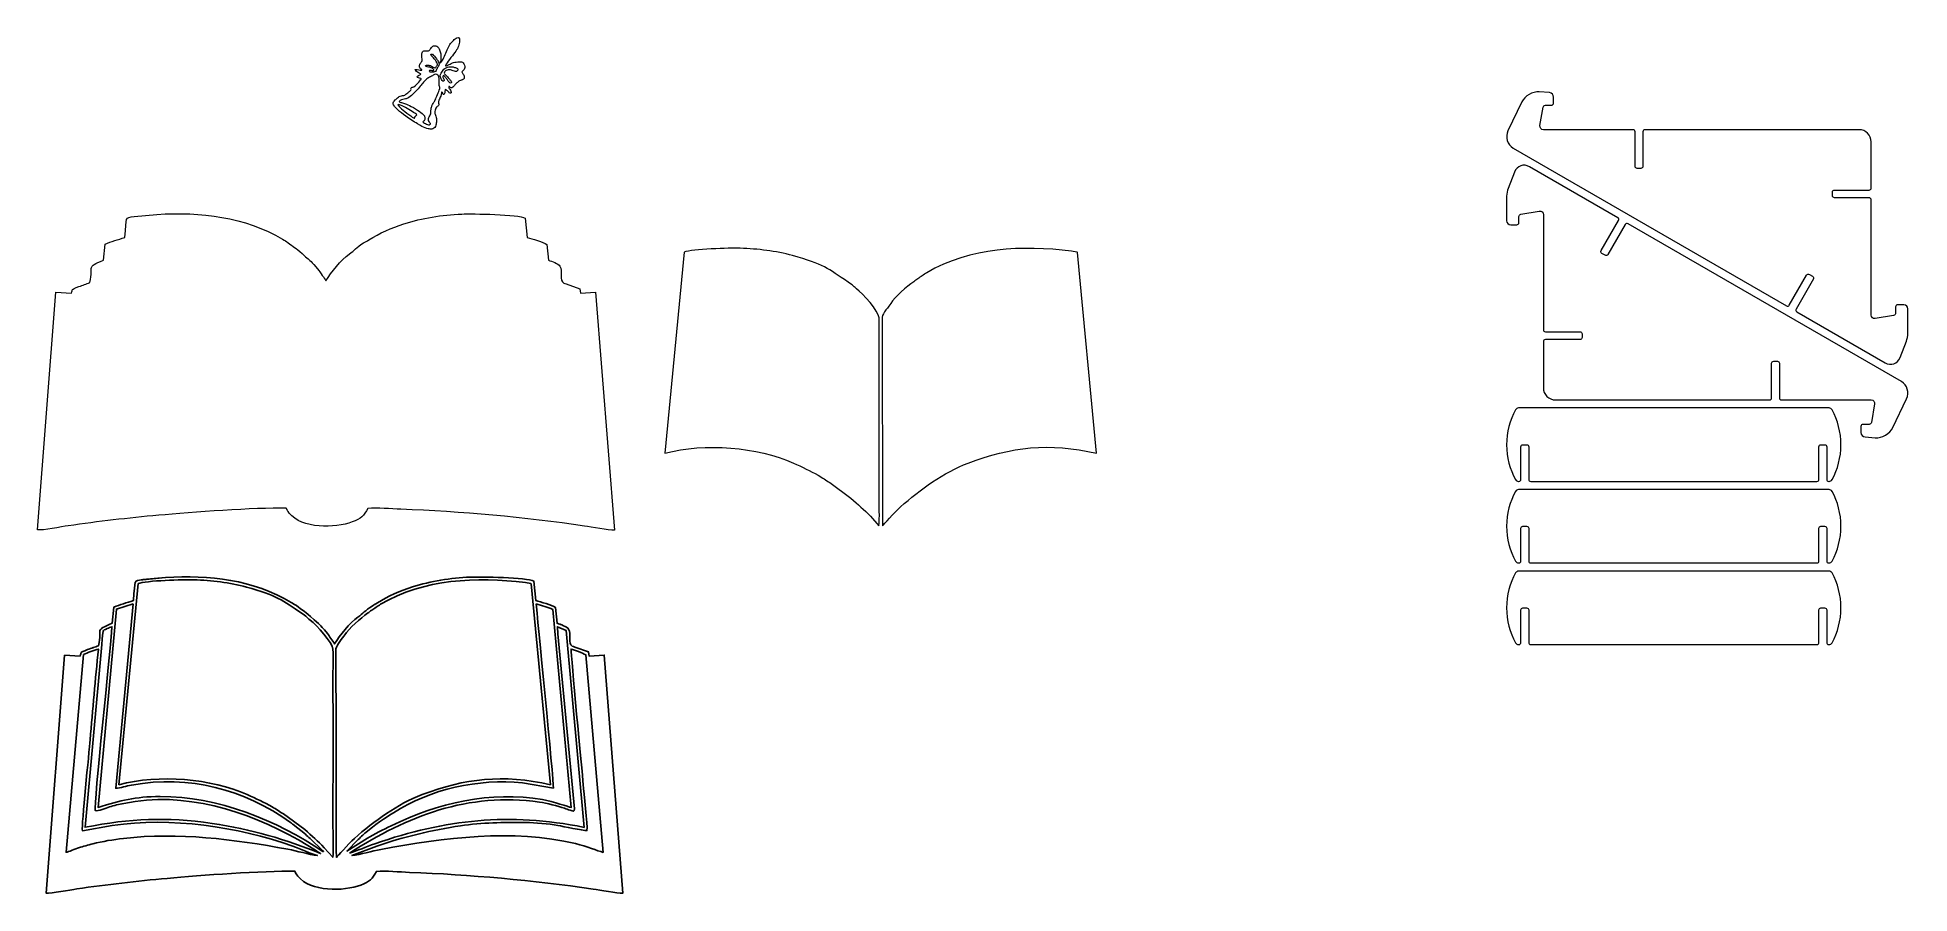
# Model space of a CAD drawing. Header units: centimetres. Extents: x -22.9 to 68.9, y -22.7 to 19.3.
import ezdxf

# ---------------------------------------------------------------- set-up
doc = ezdxf.new("R2010")
doc.units = ezdxf.units.CM
doc.header["$MEASUREMENT"] = 0
doc.layers.add('layer 1', color=7, linetype='Continuous')

msp = doc.modelspace()

# ---------------------------------------------------------------- linework, layer by layer
at = {"layer": 'layer 1', "color": 242, "lineweight": 9}
for points, knots in [([(-2.87774, 17.98893), (-2.83156, 18.05899), (-2.73213, 18.19142), (-2.64068, 18.31018), (-2.64068, 18.31018), (-2.54922, 18.42895), (-2.46576, 18.53405), (-2.40442, 18.62199), (-2.40442, 18.62199), (-2.34308, 18.70993), (-2.30388, 18.7807), (-2.27383, 18.86832), (-2.27383, 18.86832), (-2.24377, 18.95594), (-2.22289, 19.06041), (-2.21976, 19.13435), (-2.21976, 19.13435), (-2.21663, 19.2083), (-2.23125, 19.25172), (-2.25418, 19.27409), (-2.25418, 19.27409), (-2.27709, 19.29646), (-2.30832, 19.29778), (-2.35452, 19.27587), (-2.35452, 19.27587), (-2.40071, 19.25396), (-2.46188, 19.20881), (-2.52354, 19.15216), (-2.52354, 19.15216), (-2.5852, 19.09551), (-2.64734, 19.02735), (-2.69673, 18.9496), (-2.69673, 18.9496), (-2.74611, 18.87186), (-2.78274, 18.78452), (-2.82474, 18.6867), (-2.82474, 18.6867), (-2.86674, 18.58889), (-2.91413, 18.48061), (-2.96116, 18.38054), (-2.96116, 18.38054), (-3.0082, 18.28047), (-3.05489, 18.18862), (-3.09187, 18.13175), (-3.09187, 18.13175), (-3.12884, 18.07487), (-3.15611, 18.05299), (-3.16429, 18.05415), (-3.16429, 18.05415), (-3.17247, 18.05532), (-3.16156, 18.07955), (-3.15168, 18.11864), (-3.15168, 18.11864), (-3.1418, 18.15773), (-3.13292, 18.21167), (-3.13097, 18.27743), (-3.13097, 18.27743), (-3.12901, 18.3432), (-3.13394, 18.42078), (-3.14489, 18.49285), (-3.14489, 18.49285), (-3.15583, 18.56492), (-3.17276, 18.63148), (-3.19823, 18.691), (-3.19823, 18.691), (-3.22369, 18.75051), (-3.25768, 18.80298), (-3.29088, 18.83566), (-3.29088, 18.83566), (-3.32406, 18.86835), (-3.35643, 18.88123), (-3.39152, 18.88848), (-3.39152, 18.88848), (-3.4266, 18.89573), (-3.46439, 18.89733), (-3.49522, 18.88875), (-3.49522, 18.88875), (-3.52603, 18.88018), (-3.54987, 18.86145), (-3.57138, 18.83931), (-3.57138, 18.83931), (-3.5929, 18.81717), (-3.61208, 18.79165), (-3.62891, 18.76355), (-3.62891, 18.76355), (-3.64574, 18.73546), (-3.66021, 18.7048), (-3.67922, 18.68337), (-3.67922, 18.68337), (-3.69824, 18.66196), (-3.7218, 18.64979), (-3.7459, 18.64422), (-3.7459, 18.64422), (-3.77001, 18.63866), (-3.79466, 18.6397), (-3.82662, 18.6427), (-3.82662, 18.6427), (-3.8586, 18.64571), (-3.8979, 18.65065), (-3.92844, 18.64865), (-3.92844, 18.64865), (-3.95898, 18.64666), (-3.98076, 18.6377), (-4.00206, 18.6205), (-4.00206, 18.6205), (-4.02337, 18.60329), (-4.04419, 18.57784), (-4.05438, 18.55111), (-4.05438, 18.55111), (-4.06457, 18.52438), (-4.0641, 18.49638), (-4.06506, 18.45444), (-4.06506, 18.45444), (-4.06601, 18.41251), (-4.06838, 18.35663), (-4.06372, 18.31116), (-4.06372, 18.31116), (-4.05906, 18.2657), (-4.04737, 18.23064), (-4.04615, 18.20096), (-4.04615, 18.20096), (-4.04494, 18.17128), (-4.05421, 18.14698), (-4.06918, 18.12374), (-4.06918, 18.12374), (-4.08416, 18.10051), (-4.10485, 18.07834), (-4.12393, 18.05527), (-4.12393, 18.05527), (-4.14302, 18.03222), (-4.16049, 18.00826), (-4.17239, 17.97996), (-4.17239, 17.97996), (-4.18429, 17.95165), (-4.19061, 17.919), (-4.19018, 17.89018), (-4.19018, 17.89018), (-4.18976, 17.86135), (-4.18259, 17.83635), (-4.17196, 17.81532), (-4.17196, 17.81532), (-4.16132, 17.7943), (-4.14723, 17.77725), (-4.12814, 17.76162), (-4.12814, 17.76162), (-4.10904, 17.746), (-4.08496, 17.7318), (-4.07727, 17.71913), (-4.07727, 17.71913), (-4.06957, 17.70646), (-4.07827, 17.69531), (-4.10305, 17.69306), (-4.10305, 17.69306), (-4.12784, 17.69082), (-4.16872, 17.6975), (-4.21938, 17.70622), (-4.21938, 17.70622), (-4.27004, 17.71495), (-4.33049, 17.72574), (-4.36411, 17.7288), (-4.36411, 17.7288), (-4.39772, 17.73188), (-4.4045, 17.72723), (-4.39455, 17.70952), (-4.39455, 17.70952), (-4.3846, 17.69182), (-4.35792, 17.66106), (-4.33021, 17.63519), (-4.33021, 17.63519), (-4.3025, 17.60932), (-4.27375, 17.58836), (-4.24648, 17.57156), (-4.24648, 17.57156), (-4.21921, 17.55477), (-4.1934, 17.54216), (-4.1667, 17.53114), (-4.1667, 17.53114), (-4.14001, 17.52014), (-4.11243, 17.51074), (-4.11201, 17.50084), (-4.11201, 17.50084), (-4.11161, 17.49095), (-4.1384, 17.48057), (-4.17377, 17.46149), (-4.17377, 17.46149), (-4.20915, 17.44241), (-4.25312, 17.41464), (-4.2771, 17.3926), (-4.2771, 17.3926), (-4.30108, 17.37058), (-4.30505, 17.35428), (-4.28425, 17.34023), (-4.28425, 17.34023), (-4.26345, 17.32619), (-4.21786, 17.31437), (-4.17877, 17.30449), (-4.17877, 17.30449), (-4.13968, 17.2946), (-4.10709, 17.28664), (-4.09947, 17.27232), (-4.09947, 17.27232), (-4.09184, 17.25801), (-4.10918, 17.23734), (-4.17051, 17.16915), (-4.17051, 17.16915), (-4.23183, 17.10097), (-4.33714, 16.98526), (-4.39969, 16.927), (-4.39969, 16.927), (-4.46225, 16.86875), (-4.48203, 16.86793), (-4.50607, 16.86402), (-4.50607, 16.86402), (-4.53011, 16.8601), (-4.55838, 16.85306), (-4.5763, 16.83818), (-4.5763, 16.83818), (-4.59422, 16.8233), (-4.60176, 16.80058), (-4.6027, 16.77839), (-4.6027, 16.77839), (-4.60364, 16.7562), (-4.59798, 16.73457), (-4.60442, 16.71838), (-4.60442, 16.71838), (-4.61086, 16.70219), (-4.62943, 16.69146), (-4.67621, 16.65558), (-4.67621, 16.65558), (-4.723, 16.6197), (-4.79802, 16.55867), (-4.84822, 16.51964), (-4.84822, 16.51964), (-4.89844, 16.48062), (-4.92386, 16.46359), (-4.95714, 16.45512), (-4.95714, 16.45512), (-4.99042, 16.44666), (-5.03157, 16.44675), (-5.0706, 16.43853), (-5.0706, 16.43853), (-5.10964, 16.4303), (-5.14655, 16.41375), (-5.17518, 16.3985), (-5.17518, 16.3985), (-5.20381, 16.38325), (-5.22415, 16.3693), (-5.25745, 16.34107), (-5.25745, 16.34107), (-5.29075, 16.31285), (-5.33701, 16.27037), (-5.37315, 16.23321), (-5.37315, 16.23321), (-5.4093, 16.19606), (-5.43533, 16.16424), (-5.45226, 16.13368), (-5.45226, 16.13368), (-5.4692, 16.10312), (-5.47702, 16.07382), (-5.47343, 16.04198), (-5.47343, 16.04198), (-5.46984, 16.01014), (-5.45484, 15.97576), (-5.4182, 15.9273), (-5.4182, 15.9273), (-5.38157, 15.87883), (-5.32331, 15.81627), (-5.23454, 15.73556), (-5.23454, 15.73556), (-5.14578, 15.65485), (-5.0265, 15.55597), (-4.85466, 15.43511), (-4.85466, 15.43511), (-4.68281, 15.31425), (-4.45841, 15.17141), (-4.28872, 15.06752), (-4.28872, 15.06752), (-4.11904, 14.96362), (-4.0041, 14.89866), (-3.90325, 14.86024), (-3.90325, 14.86024), (-3.80241, 14.82181), (-3.71567, 14.80991), (-3.65415, 14.80483), (-3.65415, 14.80483), (-3.59263, 14.79976), (-3.55635, 14.80151), (-3.52245, 14.81489), (-3.52245, 14.81489), (-3.48855, 14.82827), (-3.45703, 14.85328), (-3.43233, 14.88269), (-3.43233, 14.88269), (-3.40762, 14.91209), (-3.38974, 14.94591), (-3.37714, 15.00052), (-3.37714, 15.00052), (-3.36453, 15.05514), (-3.35723, 15.13055), (-3.35441, 15.1971), (-3.35441, 15.1971), (-3.35159, 15.26365), (-3.35326, 15.32133), (-3.36391, 15.37117), (-3.36391, 15.37117), (-3.37456, 15.42101), (-3.39418, 15.46298), (-3.40683, 15.49479), (-3.40683, 15.49479), (-3.41947, 15.52661), (-3.42514, 15.54825), (-3.42847, 15.57637), (-3.42847, 15.57637), (-3.43181, 15.6045), (-3.43282, 15.63912), (-3.43006, 15.67521), (-3.43006, 15.67521), (-3.42729, 15.71131), (-3.42076, 15.7489), (-3.40651, 15.78409), (-3.40651, 15.78409), (-3.39226, 15.8193), (-3.37029, 15.85211), (-3.3499, 15.87718), (-3.3499, 15.87718), (-3.32949, 15.90224), (-3.31064, 15.91954), (-3.29241, 15.93235), (-3.29241, 15.93235), (-3.27417, 15.94516), (-3.25653, 15.95347), (-3.24725, 15.96871), (-3.24725, 15.96871), (-3.23796, 15.98396), (-3.23702, 16.00615), (-3.24124, 16.03307), (-3.24124, 16.03307), (-3.24544, 16.06), (-3.2548, 16.09168), (-3.25696, 16.11851), (-3.25696, 16.11851), (-3.25911, 16.14535), (-3.25407, 16.16737), (-3.23114, 16.22278), (-3.23114, 16.22278), (-3.20822, 16.27818), (-3.16742, 16.367), (-3.14391, 16.42649), (-3.14391, 16.42649), (-3.1204, 16.48599), (-3.11419, 16.51619), (-3.11199, 16.5486), (-3.11199, 16.5486), (-3.1098, 16.58102), (-3.11162, 16.61567), (-3.10778, 16.62867), (-3.10778, 16.62867), (-3.10394, 16.64168), (-3.09442, 16.63304), (-3.08224, 16.61936), (-3.08224, 16.61936), (-3.07006, 16.60568), (-3.05522, 16.58694), (-3.0449, 16.5684), (-3.0449, 16.5684), (-3.03457, 16.54986), (-3.02876, 16.5315), (-3.02107, 16.51883), (-3.02107, 16.51883), (-3.01337, 16.50615), (-3.00379, 16.49917), (-2.99125, 16.50398), (-2.99125, 16.50398), (-2.97869, 16.5088), (-2.96317, 16.52543), (-2.95447, 16.54646), (-2.95447, 16.54646), (-2.94576, 16.56749), (-2.94385, 16.59292), (-2.94142, 16.62122), (-2.94142, 16.62122), (-2.93899, 16.64951), (-2.93602, 16.68066), (-2.93094, 16.70349), (-2.93094, 16.70349), (-2.92586, 16.72632), (-2.91866, 16.74084), (-2.90545, 16.74192), (-2.90545, 16.74192), (-2.89222, 16.743), (-2.873, 16.73067), (-2.83935, 16.69921), (-2.83935, 16.69921), (-2.8057, 16.66774), (-2.75764, 16.61714), (-2.72382, 16.58978), (-2.72382, 16.58978), (-2.68999, 16.56243), (-2.67042, 16.5583), (-2.65609, 16.56634), (-2.65609, 16.56634), (-2.64175, 16.57437), (-2.63267, 16.59457), (-2.6353, 16.61978), (-2.6353, 16.61978), (-2.63794, 16.645), (-2.65229, 16.67524), (-2.67071, 16.70688), (-2.67071, 16.70688), (-2.68913, 16.73853), (-2.71159, 16.77157), (-2.72609, 16.79852), (-2.72609, 16.79852), (-2.74059, 16.82548), (-2.74711, 16.84633), (-2.74881, 16.86451), (-2.74881, 16.86451), (-2.75051, 16.88269), (-2.74739, 16.89819), (-2.73671, 16.89774), (-2.73671, 16.89774), (-2.72602, 16.89729), (-2.70778, 16.88088), (-2.69083, 16.86329), (-2.69083, 16.86329), (-2.67388, 16.8457), (-2.65822, 16.82692), (-2.63443, 16.8251), (-2.63443, 16.8251), (-2.61064, 16.82327), (-2.57872, 16.83838), (-2.55144, 16.86067), (-2.55144, 16.86067), (-2.52415, 16.88298), (-2.50151, 16.91248), (-2.47076, 16.94862), (-2.47076, 16.94862), (-2.44001, 16.98477), (-2.40115, 17.02758), (-2.35668, 17.06725), (-2.35668, 17.06725), (-2.3122, 17.10693), (-2.26208, 17.1435), (-2.21493, 17.16867), (-2.21493, 17.16867), (-2.16778, 17.19384), (-2.12356, 17.2076), (-2.0842, 17.22362), (-2.0842, 17.22362), (-2.04484, 17.23966), (-2.01032, 17.25795), (-1.99583, 17.27955), (-1.99583, 17.27955), (-1.98132, 17.30117), (-1.98686, 17.3261), (-1.991, 17.35466), (-1.991, 17.35466), (-1.99513, 17.38323), (-1.99788, 17.41545), (-2.0086, 17.4443), (-2.0086, 17.4443), (-2.01931, 17.47315), (-2.03798, 17.49863), (-2.05601, 17.51997), (-2.05601, 17.51997), (-2.07404, 17.54132), (-2.09142, 17.55851), (-2.09846, 17.57692), (-2.09846, 17.57692), (-2.1055, 17.59533), (-2.1022, 17.61494), (-2.08946, 17.63415), (-2.08946, 17.63415), (-2.07671, 17.65337), (-2.05451, 17.67218), (-2.03173, 17.69509), (-2.03173, 17.69509), (-2.00895, 17.71799), (-1.98558, 17.74498), (-1.97319, 17.77532), (-1.97319, 17.77532), (-1.96079, 17.80567), (-1.95937, 17.83935), (-1.96545, 17.88035), (-1.96545, 17.88035), (-1.97154, 17.92135), (-1.98512, 17.96967), (-2.00374, 18.00626), (-2.00374, 18.00626), (-2.02236, 18.04285), (-2.04599, 18.06772), (-2.0738, 18.08165), (-2.0738, 18.08165), (-2.10161, 18.09559), (-2.13357, 18.09859), (-2.17218, 18.10064), (-2.17218, 18.10064), (-2.21078, 18.10268), (-2.25599, 18.10377), (-2.3043, 18.10005), (-2.3043, 18.10005), (-2.35261, 18.09634), (-2.40401, 18.08781), (-2.448, 18.07897), (-2.448, 18.07897), (-2.492, 18.07014), (-2.5286, 18.06099), (-2.56666, 18.04655), (-2.56666, 18.04655), (-2.60472, 18.03211), (-2.64424, 18.01239), (-2.68168, 17.99339), (-2.68168, 17.99339), (-2.7191, 17.9744), (-2.75444, 17.95615), (-2.78674, 17.94188), (-2.78674, 17.94188), (-2.81903, 17.9276), (-2.84827, 17.91732), (-2.86827, 17.91158), (-2.86827, 17.91158), (-2.88826, 17.90584), (-2.89902, 17.90465), (-2.90793, 17.9079), (-2.90793, 17.9079), (-2.91684, 17.91117), (-2.92392, 17.91887), (-2.87774, 17.98893)], [0, 0, 0, 0, 0.0075188, 0.0075188, 0.0075188, 0.0075188, 0.01503759, 0.01503759, 0.01503759, 0.01503759, 0.02255639, 0.02255639, 0.02255639, 0.02255639, 0.03007519, 0.03007519, 0.03007519, 0.03007519, 0.03759398, 0.03759398, 0.03759398, 0.03759398, 0.04511278, 0.04511278, 0.04511278, 0.04511278, 0.05263158, 0.05263158, 0.05263158, 0.05263158, 0.06015038, 0.06015038, 0.06015038, 0.06015038, 0.06766917, 0.06766917, 0.06766917, 0.06766917, 0.07518797, 0.07518797, 0.07518797, 0.07518797, 0.08270677, 0.08270677, 0.08270677, 0.08270677, 0.09022556, 0.09022556, 0.09022556, 0.09022556, 0.09774436, 0.09774436, 0.09774436, 0.09774436, 0.10526316, 0.10526316, 0.10526316, 0.10526316, 0.11278195, 0.11278195, 0.11278195, 0.11278195, 0.12030075, 0.12030075, 0.12030075, 0.12030075, 0.12781955, 0.12781955, 0.12781955, 0.12781955, 0.13533835, 0.13533835, 0.13533835, 0.13533835, 0.14285714, 0.14285714, 0.14285714, 0.14285714, 0.15037594, 0.15037594, 0.15037594, 0.15037594, 0.15789474, 0.15789474, 0.15789474, 0.15789474, 0.16541353, 0.16541353, 0.16541353, 0.16541353, 0.17293233, 0.17293233, 0.17293233, 0.17293233, 0.18045113, 0.18045113, 0.18045113, 0.18045113, 0.18796992, 0.18796992, 0.18796992, 0.18796992, 0.19548872, 0.19548872, 0.19548872, 0.19548872, 0.20300752, 0.20300752, 0.20300752, 0.20300752, 0.21052632, 0.21052632, 0.21052632, 0.21052632, 0.21804511, 0.21804511, 0.21804511, 0.21804511, 0.22556391, 0.22556391, 0.22556391, 0.22556391, 0.23308271, 0.23308271, 0.23308271, 0.23308271, 0.2406015, 0.2406015, 0.2406015, 0.2406015, 0.2481203, 0.2481203, 0.2481203, 0.2481203, 0.2556391, 0.2556391, 0.2556391, 0.2556391, 0.26315789, 0.26315789, 0.26315789, 0.26315789, 0.27067669, 0.27067669, 0.27067669, 0.27067669, 0.27819549, 0.27819549, 0.27819549, 0.27819549, 0.28571429, 0.28571429, 0.28571429, 0.28571429, 0.29323308, 0.29323308, 0.29323308, 0.29323308, 0.30075188, 0.30075188, 0.30075188, 0.30075188, 0.30827068, 0.30827068, 0.30827068, 0.30827068, 0.31578947, 0.31578947, 0.31578947, 0.31578947, 0.32330827, 0.32330827, 0.32330827, 0.32330827, 0.33082707, 0.33082707, 0.33082707, 0.33082707, 0.33834586, 0.33834586, 0.33834586, 0.33834586, 0.34586466, 0.34586466, 0.34586466, 0.34586466, 0.35338346, 0.35338346, 0.35338346, 0.35338346, 0.36090226, 0.36090226, 0.36090226, 0.36090226, 0.36842105, 0.36842105, 0.36842105, 0.36842105, 0.37593985, 0.37593985, 0.37593985, 0.37593985, 0.38345865, 0.38345865, 0.38345865, 0.38345865, 0.39097744, 0.39097744, 0.39097744, 0.39097744, 0.39849624, 0.39849624, 0.39849624, 0.39849624, 0.40601504, 0.40601504, 0.40601504, 0.40601504, 0.41353383, 0.41353383, 0.41353383, 0.41353383, 0.42105263, 0.42105263, 0.42105263, 0.42105263, 0.42857143, 0.42857143, 0.42857143, 0.42857143, 0.43609023, 0.43609023, 0.43609023, 0.43609023, 0.44360902, 0.44360902, 0.44360902, 0.44360902, 0.45112782, 0.45112782, 0.45112782, 0.45112782, 0.45864662, 0.45864662, 0.45864662, 0.45864662, 0.46616541, 0.46616541, 0.46616541, 0.46616541, 0.47368421, 0.47368421, 0.47368421, 0.47368421, 0.48120301, 0.48120301, 0.48120301, 0.48120301, 0.4887218, 0.4887218, 0.4887218, 0.4887218, 0.4962406, 0.4962406, 0.4962406, 0.4962406, 0.5037594, 0.5037594, 0.5037594, 0.5037594, 0.5112782, 0.5112782, 0.5112782, 0.5112782, 0.51879699, 0.51879699, 0.51879699, 0.51879699, 0.52631579, 0.52631579, 0.52631579, 0.52631579, 0.53383459, 0.53383459, 0.53383459, 0.53383459, 0.54135338, 0.54135338, 0.54135338, 0.54135338, 0.54887218, 0.54887218, 0.54887218, 0.54887218, 0.55639098, 0.55639098, 0.55639098, 0.55639098, 0.56390977, 0.56390977, 0.56390977, 0.56390977, 0.57142857, 0.57142857, 0.57142857, 0.57142857, 0.57894737, 0.57894737, 0.57894737, 0.57894737, 0.58646617, 0.58646617, 0.58646617, 0.58646617, 0.59398496, 0.59398496, 0.59398496, 0.59398496, 0.60150376, 0.60150376, 0.60150376, 0.60150376, 0.60902256, 0.60902256, 0.60902256, 0.60902256, 0.61654135, 0.61654135, 0.61654135, 0.61654135, 0.62406015, 0.62406015, 0.62406015, 0.62406015, 0.63157895, 0.63157895, 0.63157895, 0.63157895, 0.63909774, 0.63909774, 0.63909774, 0.63909774, 0.64661654, 0.64661654, 0.64661654, 0.64661654, 0.65413534, 0.65413534, 0.65413534, 0.65413534, 0.66165414, 0.66165414, 0.66165414, 0.66165414, 0.66917293, 0.66917293, 0.66917293, 0.66917293, 0.67669173, 0.67669173, 0.67669173, 0.67669173, 0.68421053, 0.68421053, 0.68421053, 0.68421053, 0.69172932, 0.69172932, 0.69172932, 0.69172932, 0.69924812, 0.69924812, 0.69924812, 0.69924812, 0.70676692, 0.70676692, 0.70676692, 0.70676692, 0.71428571, 0.71428571, 0.71428571, 0.71428571, 0.72180451, 0.72180451, 0.72180451, 0.72180451, 0.72932331, 0.72932331, 0.72932331, 0.72932331, 0.73684211, 0.73684211, 0.73684211, 0.73684211, 0.7443609, 0.7443609, 0.7443609, 0.7443609, 0.7518797, 0.7518797, 0.7518797, 0.7518797, 0.7593985, 0.7593985, 0.7593985, 0.7593985, 0.76691729, 0.76691729, 0.76691729, 0.76691729, 0.77443609, 0.77443609, 0.77443609, 0.77443609, 0.78195489, 0.78195489, 0.78195489, 0.78195489, 0.78947368, 0.78947368, 0.78947368, 0.78947368, 0.79699248, 0.79699248, 0.79699248, 0.79699248, 0.80451128, 0.80451128, 0.80451128, 0.80451128, 0.81203008, 0.81203008, 0.81203008, 0.81203008, 0.81954887, 0.81954887, 0.81954887, 0.81954887, 0.82706767, 0.82706767, 0.82706767, 0.82706767, 0.83458647, 0.83458647, 0.83458647, 0.83458647, 0.84210526, 0.84210526, 0.84210526, 0.84210526, 0.84962406, 0.84962406, 0.84962406, 0.84962406, 0.85714286, 0.85714286, 0.85714286, 0.85714286, 0.86466165, 0.86466165, 0.86466165, 0.86466165, 0.87218045, 0.87218045, 0.87218045, 0.87218045, 0.87969925, 0.87969925, 0.87969925, 0.87969925, 0.88721805, 0.88721805, 0.88721805, 0.88721805, 0.89473684, 0.89473684, 0.89473684, 0.89473684, 0.90225564, 0.90225564, 0.90225564, 0.90225564, 0.90977444, 0.90977444, 0.90977444, 0.90977444, 0.91729323, 0.91729323, 0.91729323, 0.91729323, 0.92481203, 0.92481203, 0.92481203, 0.92481203, 0.93233083, 0.93233083, 0.93233083, 0.93233083, 0.93984962, 0.93984962, 0.93984962, 0.93984962, 0.94736842, 0.94736842, 0.94736842, 0.94736842, 0.95488722, 0.95488722, 0.95488722, 0.95488722, 0.96240602, 0.96240602, 0.96240602, 0.96240602, 0.96992481, 0.96992481, 0.96992481, 0.96992481, 0.97744361, 0.97744361, 0.97744361, 0.97744361, 0.98496241, 0.98496241, 0.98496241, 0.98496241, 1, 1, 1, 1]), ([(-3.29818, 17.8273), (-3.28579, 17.84776), (-3.26575, 17.87408), (-3.25156, 17.89816), (-3.25156, 17.89816), (-3.23736, 17.92225), (-3.22904, 17.94413), (-3.22596, 17.96827), (-3.22596, 17.96827), (-3.22288, 17.99243), (-3.22504, 18.01886), (-3.23369, 18.04803), (-3.23369, 18.04803), (-3.24233, 18.0772), (-3.25744, 18.10913), (-3.28284, 18.15094), (-3.28284, 18.15094), (-3.30822, 18.19276), (-3.34389, 18.24448), (-3.38572, 18.29687), (-3.38572, 18.29687), (-3.42753, 18.34926), (-3.47549, 18.40232), (-3.5103, 18.43547), (-3.5103, 18.43547), (-3.54511, 18.46864), (-3.56677, 18.4819), (-3.58601, 18.48436), (-3.58601, 18.48436), (-3.60524, 18.48683), (-3.62206, 18.47848), (-3.62918, 18.46561), (-3.62918, 18.46561), (-3.63632, 18.45274), (-3.63377, 18.43535), (-3.61819, 18.41453), (-3.61819, 18.41453), (-3.60261, 18.39371), (-3.574, 18.36945), (-3.53341, 18.32698), (-3.53341, 18.32698), (-3.49282, 18.28453), (-3.44025, 18.22386), (-3.40349, 18.17827), (-3.40349, 18.17827), (-3.36674, 18.13268), (-3.3458, 18.10216), (-3.33064, 18.07148), (-3.33064, 18.07148), (-3.31548, 18.0408), (-3.30609, 18.00994), (-3.30463, 17.98601), (-3.30463, 17.98601), (-3.30317, 17.96208), (-3.30966, 17.94507), (-3.32167, 17.92377), (-3.32167, 17.92377), (-3.33368, 17.90247), (-3.35123, 17.87687), (-3.36662, 17.85365), (-3.36662, 17.85365), (-3.382, 17.83043), (-3.39523, 17.8096), (-3.41109, 17.8045), (-3.41109, 17.8045), (-3.42694, 17.79941), (-3.44542, 17.81008), (-3.47037, 17.82348), (-3.47037, 17.82348), (-3.49531, 17.83688), (-3.52673, 17.85302), (-3.5577, 17.86998), (-3.5577, 17.86998), (-3.58867, 17.88693), (-3.6192, 17.90467), (-3.64873, 17.91662), (-3.64873, 17.91662), (-3.67827, 17.92857), (-3.70682, 17.93473), (-3.73175, 17.93866), (-3.73175, 17.93866), (-3.75669, 17.9426), (-3.77802, 17.94432), (-3.80277, 17.9429), (-3.80277, 17.9429), (-3.82752, 17.94148), (-3.8557, 17.93691), (-3.871, 17.92521), (-3.871, 17.92521), (-3.88632, 17.91352), (-3.88877, 17.89469), (-3.87778, 17.88188), (-3.87778, 17.88188), (-3.8668, 17.86907), (-3.84239, 17.86227), (-3.80602, 17.85621), (-3.80602, 17.85621), (-3.76966, 17.85014), (-3.72132, 17.8448), (-3.67898, 17.83396), (-3.67898, 17.83396), (-3.63664, 17.82311), (-3.6003, 17.80675), (-3.57057, 17.78985), (-3.57057, 17.78985), (-3.54082, 17.77296), (-3.51769, 17.75552), (-3.50276, 17.73884), (-3.50276, 17.73884), (-3.48783, 17.72215), (-3.48109, 17.70623), (-3.48606, 17.69574), (-3.48606, 17.69574), (-3.49103, 17.68526), (-3.50771, 17.68019), (-3.52993, 17.68031), (-3.52993, 17.68031), (-3.55215, 17.68043), (-3.5799, 17.68572), (-3.60731, 17.68976), (-3.60731, 17.68976), (-3.6347, 17.6938), (-3.66175, 17.6966), (-3.68005, 17.69202), (-3.68005, 17.69202), (-3.69835, 17.68745), (-3.70792, 17.6755), (-3.70812, 17.6611), (-3.70812, 17.6611), (-3.70832, 17.64671), (-3.69915, 17.62987), (-3.6832, 17.61767), (-3.6832, 17.61767), (-3.66725, 17.60547), (-3.64453, 17.59793), (-3.61134, 17.59446), (-3.61134, 17.59446), (-3.57815, 17.591), (-3.5345, 17.59162), (-3.49767, 17.59664), (-3.49767, 17.59664), (-3.46082, 17.60167), (-3.43079, 17.6111), (-3.40514, 17.63387), (-3.40514, 17.63387), (-3.37948, 17.65666), (-3.3582, 17.6928), (-3.34474, 17.71898), (-3.34474, 17.71898), (-3.33129, 17.74516), (-3.32567, 17.76138), (-3.32049, 17.7768), (-3.32049, 17.7768), (-3.31531, 17.79222), (-3.31057, 17.80683), (-3.29818, 17.8273)], [0, 0, 0, 0, 0.025, 0.025, 0.025, 0.025, 0.05, 0.05, 0.05, 0.05, 0.075, 0.075, 0.075, 0.075, 0.1, 0.1, 0.1, 0.1, 0.125, 0.125, 0.125, 0.125, 0.15, 0.15, 0.15, 0.15, 0.175, 0.175, 0.175, 0.175, 0.2, 0.2, 0.2, 0.2, 0.225, 0.225, 0.225, 0.225, 0.25, 0.25, 0.25, 0.25, 0.275, 0.275, 0.275, 0.275, 0.3, 0.3, 0.3, 0.3, 0.325, 0.325, 0.325, 0.325, 0.35, 0.35, 0.35, 0.35, 0.375, 0.375, 0.375, 0.375, 0.4, 0.4, 0.4, 0.4, 0.425, 0.425, 0.425, 0.425, 0.45, 0.45, 0.45, 0.45, 0.475, 0.475, 0.475, 0.475, 0.5, 0.5, 0.5, 0.5, 0.525, 0.525, 0.525, 0.525, 0.55, 0.55, 0.55, 0.55, 0.575, 0.575, 0.575, 0.575, 0.6, 0.6, 0.6, 0.6, 0.625, 0.625, 0.625, 0.625, 0.65, 0.65, 0.65, 0.65, 0.675, 0.675, 0.675, 0.675, 0.7, 0.7, 0.7, 0.7, 0.725, 0.725, 0.725, 0.725, 0.75, 0.75, 0.75, 0.75, 0.775, 0.775, 0.775, 0.775, 0.8, 0.8, 0.8, 0.8, 0.825, 0.825, 0.825, 0.825, 0.85, 0.85, 0.85, 0.85, 0.875, 0.875, 0.875, 0.875, 0.9, 0.9, 0.9, 0.9, 0.925, 0.925, 0.925, 0.925, 0.95, 0.95, 0.95, 0.95, 1, 1, 1, 1]), ([(-3.39136, 17.49296), (-3.35516, 17.49267), (-3.31502, 17.46874), (-3.28719, 17.44575), (-3.28719, 17.44575), (-3.25935, 17.42276), (-3.24382, 17.40071), (-3.23399, 17.36078), (-3.23399, 17.36078), (-3.22415, 17.32086), (-3.22002, 17.26307), (-3.21863, 17.19881), (-3.21863, 17.19881), (-3.21723, 17.13455), (-3.21857, 17.06382), (-3.21674, 17.01024), (-3.21674, 17.01024), (-3.21489, 16.95667), (-3.20984, 16.92024), (-3.2028, 16.89236), (-3.2028, 16.89236), (-3.19575, 16.86449), (-3.18668, 16.84518), (-3.18462, 16.82616), (-3.18462, 16.82616), (-3.18254, 16.80715), (-3.18745, 16.78842), (-3.21435, 16.71672), (-3.21435, 16.71672), (-3.24125, 16.64502), (-3.29016, 16.52034), (-3.33099, 16.42124), (-3.33099, 16.42124), (-3.3718, 16.32214), (-3.40455, 16.24862), (-3.43365, 16.19306), (-3.43365, 16.19306), (-3.46275, 16.1375), (-3.48821, 16.0999), (-3.51067, 16.06504), (-3.51067, 16.06504), (-3.53314, 16.03019), (-3.5526, 15.99809), (-3.57144, 15.95156), (-3.57144, 15.95156), (-3.59029, 15.90503), (-3.60851, 15.84408), (-3.61585, 15.78718), (-3.61585, 15.78718), (-3.6232, 15.73029), (-3.61968, 15.67746), (-3.6238, 15.62866), (-3.6238, 15.62866), (-3.62792, 15.57987), (-3.6397, 15.5351), (-3.65476, 15.49993), (-3.65476, 15.49993), (-3.66983, 15.46477), (-3.68821, 15.4392), (-3.70495, 15.41317), (-3.70495, 15.41317), (-3.72168, 15.38713), (-3.73681, 15.3606), (-3.74393, 15.32839), (-3.74393, 15.32839), (-3.75105, 15.29619), (-3.75019, 15.25829), (-3.73893, 15.22283), (-3.73893, 15.22283), (-3.72768, 15.18737), (-3.70602, 15.15436), (-3.68766, 15.13135), (-3.68766, 15.13135), (-3.66929, 15.10835), (-3.6542, 15.09537), (-3.65039, 15.07833), (-3.65039, 15.07833), (-3.64659, 15.0613), (-3.65406, 15.04022), (-3.67025, 15.02732), (-3.67025, 15.02732), (-3.68643, 15.01443), (-3.71133, 15.00972), (-3.7408, 15.01344), (-3.7408, 15.01344), (-3.77027, 15.01716), (-3.80433, 15.0293), (-3.83862, 15.04556), (-3.83862, 15.04556), (-3.8729, 15.06183), (-3.90744, 15.08223), (-3.93922, 15.09921), (-3.93922, 15.09921), (-3.97102, 15.11619), (-4.00008, 15.12977), (-4.01183, 15.14385), (-4.01183, 15.14385), (-4.02359, 15.15792), (-4.01802, 15.17251), (-4.00487, 15.18182), (-4.00487, 15.18182), (-3.99172, 15.19114), (-3.97097, 15.19521), (-3.95512, 15.20976), (-3.95512, 15.20976), (-3.93928, 15.22432), (-3.92834, 15.24937), (-3.92366, 15.2821), (-3.92366, 15.2821), (-3.91899, 15.31482), (-3.92057, 15.35522), (-3.92673, 15.39457), (-3.92673, 15.39457), (-3.93288, 15.43393), (-3.9436, 15.47225), (-3.99967, 15.52812), (-3.99967, 15.52812), (-4.05574, 15.58399), (-4.15717, 15.65743), (-4.28423, 15.7377), (-4.28423, 15.7377), (-4.41128, 15.81798), (-4.56398, 15.90511), (-4.67597, 15.96211), (-4.67597, 15.96211), (-4.78796, 16.01912), (-4.85926, 16.04601), (-4.92507, 16.06608), (-4.92507, 16.06608), (-4.9909, 16.08616), (-5.05125, 16.09941), (-5.09846, 16.11169), (-5.09846, 16.11169), (-5.14568, 16.12398), (-5.17976, 16.13531), (-5.18357, 16.15234), (-5.18357, 16.15234), (-5.18737, 16.16938), (-5.1609, 16.19212), (-5.12506, 16.21241), (-5.12506, 16.21241), (-5.08922, 16.23271), (-5.04402, 16.25055), (-5.0012, 16.26067), (-5.0012, 16.26067), (-4.95838, 16.27079), (-4.91796, 16.2732), (-4.87272, 16.28198), (-4.87272, 16.28198), (-4.82749, 16.29077), (-4.77747, 16.30593), (-4.70452, 16.35717), (-4.70452, 16.35717), (-4.63156, 16.4084), (-4.53568, 16.4957), (-4.44378, 16.58604), (-4.44378, 16.58604), (-4.35189, 16.6764), (-4.26399, 16.7698), (-4.19606, 16.848), (-4.19606, 16.848), (-4.12814, 16.92619), (-4.0802, 16.98919), (-4.02648, 17.05276), (-4.02648, 17.05276), (-3.97276, 17.11633), (-3.91325, 17.18048), (-3.85891, 17.22962), (-3.85891, 17.22962), (-3.80456, 17.27876), (-3.75537, 17.3129), (-3.6951, 17.34655), (-3.6951, 17.34655), (-3.63482, 17.38022), (-3.56346, 17.41341), (-3.51165, 17.44167), (-3.51165, 17.44167), (-3.45983, 17.46993), (-3.42756, 17.49326), (-3.39136, 17.49296)], [0, 0, 0, 0, 0.02173913, 0.02173913, 0.02173913, 0.02173913, 0.04347826, 0.04347826, 0.04347826, 0.04347826, 0.06521739, 0.06521739, 0.06521739, 0.06521739, 0.08695652, 0.08695652, 0.08695652, 0.08695652, 0.10869565, 0.10869565, 0.10869565, 0.10869565, 0.13043478, 0.13043478, 0.13043478, 0.13043478, 0.15217391, 0.15217391, 0.15217391, 0.15217391, 0.17391304, 0.17391304, 0.17391304, 0.17391304, 0.19565217, 0.19565217, 0.19565217, 0.19565217, 0.2173913, 0.2173913, 0.2173913, 0.2173913, 0.23913043, 0.23913043, 0.23913043, 0.23913043, 0.26086957, 0.26086957, 0.26086957, 0.26086957, 0.2826087, 0.2826087, 0.2826087, 0.2826087, 0.30434783, 0.30434783, 0.30434783, 0.30434783, 0.32608696, 0.32608696, 0.32608696, 0.32608696, 0.34782609, 0.34782609, 0.34782609, 0.34782609, 0.36956522, 0.36956522, 0.36956522, 0.36956522, 0.39130435, 0.39130435, 0.39130435, 0.39130435, 0.41304348, 0.41304348, 0.41304348, 0.41304348, 0.43478261, 0.43478261, 0.43478261, 0.43478261, 0.45652174, 0.45652174, 0.45652174, 0.45652174, 0.47826087, 0.47826087, 0.47826087, 0.47826087, 0.5, 0.5, 0.5, 0.5, 0.52173913, 0.52173913, 0.52173913, 0.52173913, 0.54347826, 0.54347826, 0.54347826, 0.54347826, 0.56521739, 0.56521739, 0.56521739, 0.56521739, 0.58695652, 0.58695652, 0.58695652, 0.58695652, 0.60869565, 0.60869565, 0.60869565, 0.60869565, 0.63043478, 0.63043478, 0.63043478, 0.63043478, 0.65217391, 0.65217391, 0.65217391, 0.65217391, 0.67391304, 0.67391304, 0.67391304, 0.67391304, 0.69565217, 0.69565217, 0.69565217, 0.69565217, 0.7173913, 0.7173913, 0.7173913, 0.7173913, 0.73913043, 0.73913043, 0.73913043, 0.73913043, 0.76086957, 0.76086957, 0.76086957, 0.76086957, 0.7826087, 0.7826087, 0.7826087, 0.7826087, 0.80434783, 0.80434783, 0.80434783, 0.80434783, 0.82608696, 0.82608696, 0.82608696, 0.82608696, 0.84782609, 0.84782609, 0.84782609, 0.84782609, 0.86956522, 0.86956522, 0.86956522, 0.86956522, 0.89130435, 0.89130435, 0.89130435, 0.89130435, 0.91304348, 0.91304348, 0.91304348, 0.91304348, 0.93478261, 0.93478261, 0.93478261, 0.93478261, 0.95652174, 0.95652174, 0.95652174, 0.95652174, 1, 1, 1, 1]), ([(-2.62911, 17.14505), (-2.63595, 17.1585), (-2.646, 17.17375), (-2.66987, 17.20274), (-2.66987, 17.20274), (-2.69375, 17.23174), (-2.73145, 17.27448), (-2.77755, 17.32294), (-2.77755, 17.32294), (-2.82364, 17.37139), (-2.87815, 17.42556), (-2.91309, 17.46531), (-2.91309, 17.46531), (-2.94803, 17.50506), (-2.96342, 17.53041), (-2.96732, 17.55485), (-2.96732, 17.55485), (-2.97122, 17.5793), (-2.96365, 17.60284), (-2.94544, 17.6247), (-2.94544, 17.6247), (-2.92722, 17.64657), (-2.89838, 17.66675), (-2.86895, 17.68156), (-2.86895, 17.68156), (-2.83951, 17.69636), (-2.80948, 17.70579), (-2.77393, 17.70963), (-2.77393, 17.70963), (-2.73837, 17.71348), (-2.6973, 17.71174), (-2.6638, 17.7058), (-2.6638, 17.7058), (-2.63031, 17.69985), (-2.60439, 17.68969), (-2.57448, 17.6769), (-2.57448, 17.6769), (-2.54457, 17.66412), (-2.51066, 17.64868), (-2.47445, 17.63892), (-2.47445, 17.63892), (-2.43824, 17.62916), (-2.39972, 17.62506), (-2.36878, 17.63651), (-2.36878, 17.63651), (-2.33785, 17.64796), (-2.31447, 17.67494), (-2.30477, 17.70005), (-2.30477, 17.70005), (-2.29506, 17.72516), (-2.29903, 17.74837), (-2.3285, 17.77143), (-2.3285, 17.77143), (-2.35798, 17.7945), (-2.41298, 17.81739), (-2.46501, 17.83276), (-2.46501, 17.83276), (-2.51704, 17.84814), (-2.56608, 17.85598), (-2.6124, 17.8604), (-2.6124, 17.8604), (-2.65871, 17.86484), (-2.7023, 17.86586), (-2.74791, 17.85791), (-2.74791, 17.85791), (-2.79351, 17.84997), (-2.84114, 17.83306), (-2.88148, 17.81336), (-2.88148, 17.81336), (-2.92182, 17.79367), (-2.95487, 17.7712), (-2.98325, 17.74236), (-2.98325, 17.74236), (-3.01163, 17.71352), (-3.03535, 17.67831), (-3.05694, 17.64466), (-3.05694, 17.64466), (-3.07853, 17.611), (-3.098, 17.5789), (-3.1156, 17.55207), (-3.1156, 17.55207), (-3.13319, 17.52525), (-3.14892, 17.50369), (-3.15815, 17.48021), (-3.15815, 17.48021), (-3.16736, 17.45674), (-3.17009, 17.43133), (-3.16677, 17.40279), (-3.16677, 17.40279), (-3.16345, 17.37426), (-3.15409, 17.34258), (-3.14095, 17.31281), (-3.14095, 17.31281), (-3.12781, 17.28304), (-3.11088, 17.25516), (-3.09755, 17.2299), (-3.09755, 17.2299), (-3.08421, 17.20465), (-3.07447, 17.18201), (-3.06062, 17.16907), (-3.06062, 17.16907), (-3.04676, 17.15614), (-3.02878, 17.15292), (-3.01257, 17.15676), (-3.01257, 17.15676), (-2.99636, 17.1606), (-2.98191, 17.1715), (-2.97656, 17.19103), (-2.97656, 17.19103), (-2.9712, 17.21056), (-2.97495, 17.2387), (-2.98352, 17.25964), (-2.98352, 17.25964), (-2.9921, 17.28058), (-3.00552, 17.29432), (-3.01742, 17.31458), (-3.01742, 17.31458), (-3.02932, 17.33484), (-3.0397, 17.36161), (-3.03832, 17.3846), (-3.03832, 17.3846), (-3.03693, 17.40759), (-3.02377, 17.42678), (-3.00488, 17.42598), (-3.00488, 17.42598), (-2.98598, 17.42518), (-2.96134, 17.40439), (-2.93193, 17.37022), (-2.93193, 17.37022), (-2.9025, 17.33605), (-2.86831, 17.28852), (-2.83842, 17.24609), (-2.83842, 17.24609), (-2.80852, 17.20367), (-2.78294, 17.16638), (-2.75991, 17.13701), (-2.75991, 17.13701), (-2.73687, 17.10763), (-2.71637, 17.08619), (-2.69302, 17.07408), (-2.69302, 17.07408), (-2.66966, 17.06199), (-2.64344, 17.05923), (-2.62996, 17.06648), (-2.62996, 17.06648), (-2.61649, 17.07373), (-2.61576, 17.09098), (-2.61721, 17.10544), (-2.61721, 17.10544), (-2.61865, 17.11991), (-2.62227, 17.13159), (-2.62911, 17.14505)], [0, 0, 0, 0, 0.02564103, 0.02564103, 0.02564103, 0.02564103, 0.05128205, 0.05128205, 0.05128205, 0.05128205, 0.07692308, 0.07692308, 0.07692308, 0.07692308, 0.1025641, 0.1025641, 0.1025641, 0.1025641, 0.12820513, 0.12820513, 0.12820513, 0.12820513, 0.15384615, 0.15384615, 0.15384615, 0.15384615, 0.17948718, 0.17948718, 0.17948718, 0.17948718, 0.20512821, 0.20512821, 0.20512821, 0.20512821, 0.23076923, 0.23076923, 0.23076923, 0.23076923, 0.25641026, 0.25641026, 0.25641026, 0.25641026, 0.28205128, 0.28205128, 0.28205128, 0.28205128, 0.30769231, 0.30769231, 0.30769231, 0.30769231, 0.33333333, 0.33333333, 0.33333333, 0.33333333, 0.35897436, 0.35897436, 0.35897436, 0.35897436, 0.38461538, 0.38461538, 0.38461538, 0.38461538, 0.41025641, 0.41025641, 0.41025641, 0.41025641, 0.43589744, 0.43589744, 0.43589744, 0.43589744, 0.46153846, 0.46153846, 0.46153846, 0.46153846, 0.48717949, 0.48717949, 0.48717949, 0.48717949, 0.51282051, 0.51282051, 0.51282051, 0.51282051, 0.53846154, 0.53846154, 0.53846154, 0.53846154, 0.56410256, 0.56410256, 0.56410256, 0.56410256, 0.58974359, 0.58974359, 0.58974359, 0.58974359, 0.61538462, 0.61538462, 0.61538462, 0.61538462, 0.64102564, 0.64102564, 0.64102564, 0.64102564, 0.66666667, 0.66666667, 0.66666667, 0.66666667, 0.69230769, 0.69230769, 0.69230769, 0.69230769, 0.71794872, 0.71794872, 0.71794872, 0.71794872, 0.74358974, 0.74358974, 0.74358974, 0.74358974, 0.76923077, 0.76923077, 0.76923077, 0.76923077, 0.79487179, 0.79487179, 0.79487179, 0.79487179, 0.82051282, 0.82051282, 0.82051282, 0.82051282, 0.84615385, 0.84615385, 0.84615385, 0.84615385, 0.87179487, 0.87179487, 0.87179487, 0.87179487, 0.8974359, 0.8974359, 0.8974359, 0.8974359, 0.92307692, 0.92307692, 0.92307692, 0.92307692, 0.94871795, 0.94871795, 0.94871795, 0.94871795, 1, 1, 1, 1]), ([(-5.17065, 16.00035), (-5.10745, 15.97669), (-4.99123, 15.92239), (-4.87621, 15.85908), (-4.87621, 15.85908), (-4.76119, 15.79577), (-4.64738, 15.72346), (-4.54868, 15.66372), (-4.54868, 15.66372), (-4.44997, 15.60399), (-4.36636, 15.55682), (-4.33585, 15.52878), (-4.33585, 15.52878), (-4.30536, 15.50074), (-4.32795, 15.49182), (-4.35088, 15.47509), (-4.35088, 15.47509), (-4.37381, 15.45837), (-4.39708, 15.43383), (-4.40766, 15.40753), (-4.40766, 15.40753), (-4.41823, 15.38123), (-4.41614, 15.35316), (-4.42487, 15.34118), (-4.42487, 15.34118), (-4.43361, 15.32921), (-4.45319, 15.33333), (-4.53832, 15.3929), (-4.53832, 15.3929), (-4.62346, 15.45248), (-4.77415, 15.5675), (-4.89995, 15.66788), (-4.89995, 15.66788), (-5.02574, 15.76828), (-5.12664, 15.85404), (-5.18152, 15.90862), (-5.18152, 15.90862), (-5.23642, 15.96321), (-5.24531, 15.98664), (-5.24467, 16.00183), (-5.24467, 16.00183), (-5.24402, 16.01703), (-5.23384, 16.02401), (-5.17065, 16.00035)], [0, 0, 0, 0, 0.08333333, 0.08333333, 0.08333333, 0.08333333, 0.16666667, 0.16666667, 0.16666667, 0.16666667, 0.25, 0.25, 0.25, 0.25, 0.33333333, 0.33333333, 0.33333333, 0.33333333, 0.41666667, 0.41666667, 0.41666667, 0.41666667, 0.5, 0.5, 0.5, 0.5, 0.58333333, 0.58333333, 0.58333333, 0.58333333, 0.66666667, 0.66666667, 0.66666667, 0.66666667, 0.75, 0.75, 0.75, 0.75, 0.83333333, 0.83333333, 0.83333333, 0.83333333, 1, 1, 1, 1])]:
    msp.add_open_spline(points, degree=3, knots=knots, dxfattribs=at)
at = {"layer": 'layer 1', "color": 20, "lineweight": 9}
for points in [[(50.7468, 16.63052), (50.4164, 16.65591), (50.03229, 16.43436), (49.88887, 16.1356)], [(51.2491, 16.5919), (51.2491, 16.5919), (50.7468, 16.63052), (50.7468, 16.63052)], [(51.4485, 16.37658), (51.4485, 16.48703), (51.35924, 16.58343), (51.2491, 16.5919)], [(49.88887, 16.1356), (49.88887, 16.1356), (49.20817, 14.7178), (49.20817, 14.7178)], [(50.78139, 14.97395), (50.78139, 14.97395), (50.93211, 15.87801), (50.93211, 15.87801)], [(50.93211, 15.87801), (50.94121, 15.93247), (50.99334, 15.97664), (51.04853, 15.97664)], [(51.04853, 15.97664), (51.04853, 15.97664), (51.34853, 15.97664), (51.34853, 15.97664)], [(51.34853, 15.97664), (51.40379, 15.97664), (51.44857, 16.02143), (51.44857, 16.07665)], [(51.44857, 16.07665), (51.44857, 16.07665), (51.4485, 16.37658), (51.4485, 16.37658)], [(49.20817, 14.7178), (49.06477, 14.41904), (49.18112, 14.04257), (49.46812, 13.87689)], [(50.94849, 14.77668), (50.83803, 14.77668), (50.76322, 14.86501), (50.78139, 14.97395)], [(55.3507, 14.77665), (55.3507, 14.77665), (50.94849, 14.77668), (50.94849, 14.77668)], [(55.45067, 14.67667), (55.45067, 14.73186), (55.40592, 14.77665), (55.3507, 14.77665)], [(55.93071, 14.77665), (55.87545, 14.77665), (55.8307, 14.73186), (55.8307, 14.67667)], [(66.42933, 14.77661), (66.42933, 14.77661), (55.93071, 14.77665), (55.93071, 14.77665)], [(67.02936, 14.17661), (67.02936, 14.508), (66.76072, 14.77661), (66.42933, 14.77661)], [(49.46812, 13.87689), (49.46812, 13.87689), (62.87589, 6.13593), (62.87589, 6.13593)], [(55.45067, 12.97665), (55.45067, 12.97665), (55.45067, 14.67667), (55.45067, 14.67667)], [(55.8307, 14.67667), (55.8307, 14.67667), (55.8307, 12.97665), (55.8307, 12.97665)], [(67.02946, 11.91605), (67.02946, 11.91605), (67.02936, 14.17661), (67.02936, 14.17661)], [(50.26631, 12.95691), (49.97934, 13.12259), (49.64937, 13.00652), (49.52932, 12.69767)], [(54.59825, 10.45584), (54.59825, 10.45584), (50.26631, 12.95691), (50.26631, 12.95691)], [(55.55068, 12.87667), (55.49546, 12.87667), (55.45067, 12.92146), (55.45067, 12.97665)], [(55.73069, 12.87667), (55.73069, 12.87667), (55.55068, 12.87667), (55.55068, 12.87667)], [(55.8307, 12.97665), (55.8307, 12.92146), (55.78591, 12.87667), (55.73069, 12.87667)], [(49.52932, 12.69767), (49.52932, 12.69767), (49.21925, 11.89992), (49.21925, 11.89992)], [(49.1468, 11.51352), (49.1468, 11.51352), (49.14676, 10.31353), (49.14676, 10.31353)], [(49.21925, 11.89992), (49.17923, 11.79695), (49.1468, 11.62397), (49.1468, 11.51352)], [(65.1296, 11.71609), (65.1296, 11.77128), (65.17439, 11.81607), (65.22961, 11.81607)], [(65.1296, 11.53605), (65.1296, 11.53605), (65.1296, 11.71609), (65.1296, 11.71609)], [(65.22961, 11.43607), (65.17439, 11.43607), (65.1296, 11.48086), (65.1296, 11.53605)], [(65.22961, 11.81607), (65.22961, 11.81607), (66.92946, 11.81607), (66.92946, 11.81607)], [(66.92949, 11.43607), (66.92949, 11.43607), (65.22961, 11.43607), (65.22961, 11.43607)], [(66.92946, 11.81607), (66.98471, 11.81607), (67.02946, 11.86085), (67.02946, 11.91605)], [(67.0295, 11.3361), (67.0295, 11.39129), (66.98471, 11.43607), (66.92949, 11.43607)], [(67.02974, 5.68817), (67.02974, 5.68817), (67.0295, 11.3361), (67.0295, 11.3361)], [(49.14676, 10.31353), (49.14676, 10.20307), (49.2363, 10.11354), (49.34676, 10.11354)], [(49.34676, 10.11354), (49.34676, 10.11354), (49.6467, 10.1135), (49.6467, 10.1135)], [(49.6467, 10.1135), (49.70194, 10.1135), (49.74671, 10.15825), (49.74671, 10.21351)], [(49.74671, 10.51348), (49.74671, 10.5687), (49.79087, 10.62086), (49.84532, 10.62996)], [(49.74671, 10.21351), (49.74671, 10.21351), (49.74671, 10.51348), (49.74671, 10.51348)], [(49.84532, 10.62996), (49.84532, 10.62996), (50.74937, 10.78068), (50.74937, 10.78068)], [(50.74937, 10.78068), (50.85834, 10.79883), (50.94665, 10.72404), (50.94667, 10.61359)], [(50.94667, 10.61359), (50.94667, 10.61359), (50.94691, 4.96567), (50.94691, 4.96567)], [(53.78424, 8.84602), (53.78424, 8.84602), (54.63484, 10.31924), (54.63484, 10.31924)], [(54.96391, 10.12925), (54.96391, 10.12925), (54.11332, 8.65606), (54.11332, 8.65606)], [(54.63484, 10.31924), (54.66247, 10.36709), (54.64607, 10.42825), (54.59825, 10.45584)], [(55.10051, 10.16583), (55.05269, 10.19346), (54.99151, 10.17706), (54.96391, 10.12925)], [(68.50827, 2.42489), (68.50827, 2.42489), (55.10051, 10.16583), (55.10051, 10.16583)], [(53.82086, 8.70942), (53.77305, 8.73701), (53.75665, 8.7982), (53.78424, 8.84602)], [(53.97672, 8.61943), (53.97672, 8.61943), (53.82086, 8.70942), (53.82086, 8.70942)], [(54.11332, 8.65606), (54.08572, 8.60824), (54.02454, 8.59184), (53.97672, 8.61943)], [(63.01248, 6.17252), (63.01248, 6.17252), (63.86308, 7.64571), (63.86308, 7.64571)], [(64.19215, 7.45575), (64.19215, 7.45575), (63.34156, 5.98252), (63.34156, 5.98252)], [(63.86308, 7.64571), (63.89067, 7.69353), (63.95186, 7.70993), (63.99968, 7.68233)], [(63.99968, 7.68233), (63.99968, 7.68233), (64.15553, 7.59235), (64.15553, 7.59235)], [(64.15553, 7.59235), (64.20335, 7.56475), (64.21975, 7.50357), (64.19215, 7.45575)], [(62.87589, 6.13593), (62.9237, 6.1083), (62.98489, 6.1247), (63.01248, 6.17252)], [(63.34156, 5.98252), (63.31393, 5.93467), (63.33033, 5.87352), (63.37815, 5.84593)], [(63.37815, 5.84593), (63.37815, 5.84593), (67.71011, 3.34487), (67.71011, 3.34487)], [(67.22704, 5.52109), (67.11807, 5.50293), (67.02978, 5.57772), (67.02974, 5.68817)], [(68.13111, 5.67181), (68.13111, 5.67181), (67.22704, 5.52109), (67.22704, 5.52109)], [(68.2297, 5.78829), (68.2297, 5.73307), (68.18554, 5.6809), (68.13111, 5.67181)], [(68.32971, 6.18827), (68.27449, 6.18827), (68.2297, 6.14351), (68.2297, 6.08825)], [(68.2297, 6.08825), (68.2297, 6.08825), (68.2297, 5.78829), (68.2297, 5.78829)], [(68.62964, 6.18823), (68.62964, 6.18823), (68.32971, 6.18827), (68.32971, 6.18827)], [(68.82963, 5.98824), (68.82963, 6.09869), (68.74013, 6.18823), (68.62964, 6.18823)], [(68.82963, 4.78825), (68.82963, 4.78825), (68.82963, 5.98824), (68.82963, 5.98824)], [(50.94691, 4.96567), (50.94692, 4.91048), (50.99169, 4.86569), (51.04691, 4.86569)], [(51.04691, 4.86569), (51.04691, 4.86569), (52.74679, 4.86569), (52.74679, 4.86569)], [(52.74679, 4.86569), (52.80201, 4.86569), (52.8468, 4.82091), (52.8468, 4.76572)], [(52.8468, 4.76572), (52.8468, 4.76572), (52.8468, 4.58567), (52.8468, 4.58567)], [(68.75715, 4.40184), (68.79718, 4.50482), (68.82963, 4.6778), (68.82963, 4.78825)], [(51.04695, 4.4857), (50.9917, 4.4857), (50.94694, 4.44091), (50.94694, 4.38572)], [(50.94694, 4.38572), (50.94694, 4.38572), (50.94704, 2.12516), (50.94704, 2.12516)], [(52.74679, 4.4857), (52.74679, 4.4857), (51.04695, 4.4857), (51.04695, 4.4857)], [(52.8468, 4.58567), (52.8468, 4.53049), (52.80201, 4.4857), (52.74679, 4.4857)], [(68.44709, 3.60411), (68.44709, 3.60411), (68.75715, 4.40184), (68.75715, 4.40184)], [(62.1457, 3.32512), (62.1457, 3.38032), (62.19049, 3.4251), (62.24571, 3.4251)], [(62.1457, 1.62511), (62.1457, 1.62511), (62.1457, 3.32512), (62.1457, 3.32512)], [(62.24571, 3.4251), (62.24571, 3.4251), (62.42571, 3.4251), (62.42571, 3.4251)], [(62.42571, 3.4251), (62.48094, 3.4251), (62.52573, 3.38032), (62.52573, 3.32512)], [(62.52573, 3.32512), (62.52573, 3.32512), (62.52573, 1.62511), (62.52573, 1.62511)], [(67.71011, 3.34487), (67.99709, 3.17919), (68.32706, 3.29525), (68.44709, 3.60411)], [(50.94704, 2.12516), (50.94706, 1.79378), (51.21569, 1.52517), (51.54707, 1.52517)], [(68.76824, 1.58397), (68.91163, 1.88273), (68.79528, 2.25921), (68.50827, 2.42489)], [(51.54707, 1.52517), (51.54707, 1.52517), (62.04569, 1.52513), (62.04569, 1.52513)], [(62.04569, 1.52513), (62.10095, 1.52513), (62.1457, 1.56992), (62.1457, 1.62511)], [(62.52573, 1.62511), (62.52573, 1.56992), (62.57048, 1.52513), (62.6257, 1.52513)], [(62.6257, 1.52513), (62.6257, 1.52513), (67.02792, 1.5251), (67.02792, 1.5251)], [(67.02792, 1.5251), (67.13836, 1.5251), (67.21319, 1.43676), (67.195, 1.32783)], [(67.195, 1.32783), (67.195, 1.32783), (67.04431, 0.42377), (67.04431, 0.42377)], [(68.08756, 0.16618), (68.08756, 0.16618), (68.76824, 1.58397), (68.76824, 1.58397)], [(66.62787, 0.32514), (66.57261, 0.32514), (66.52783, 0.28035), (66.52783, 0.22512)], [(66.52783, 0.22512), (66.52783, 0.22512), (66.5279, -0.0748), (66.5279, -0.0748)], [(66.92787, 0.32514), (66.92787, 0.32514), (66.62787, 0.32514), (66.62787, 0.32514)], [(67.04431, 0.42377), (67.03522, 0.3693), (66.98306, 0.32514), (66.92787, 0.32514)], [(67.22959, -0.32873), (67.56001, -0.35412), (67.9441, -0.13257), (68.08756, 0.16618)], [(49.84679, -0.77046), (49.84679, -0.71524), (49.89155, -0.67049), (49.9468, -0.67049)], [(49.84679, -2.37047), (49.84679, -2.37047), (49.84679, -0.77046), (49.84679, -0.77046)], [(49.9468, -0.67049), (49.9468, -0.67049), (50.1268, -0.67049), (50.1268, -0.67049)], [(50.1268, -0.67049), (50.18203, -0.67049), (50.22681, -0.71524), (50.22681, -0.77046)], [(50.22681, -0.77046), (50.22681, -0.77046), (50.22681, -2.37047), (50.22681, -2.37047)], [(64.46676, -0.77046), (64.46676, -0.71524), (64.51155, -0.67049), (64.56677, -0.67049)], [(64.46676, -2.37047), (64.46676, -2.37047), (64.46676, -0.77046), (64.46676, -0.77046)], [(64.56677, -0.67049), (64.56677, -0.67049), (64.74678, -0.67049), (64.74678, -0.67049)], [(64.74678, -0.67049), (64.802, -0.67049), (64.84679, -0.71524), (64.84679, -0.77046)], [(64.84679, -0.77046), (64.84679, -0.77046), (64.84679, -2.37047), (64.84679, -2.37047)], [(66.5279, -0.0748), (66.5279, -0.18524), (66.61716, -0.28164), (66.7273, -0.29012)], [(66.7273, -0.29012), (66.7273, -0.29012), (67.22959, -0.32873), (67.22959, -0.32873)], [(50.22681, -2.37047), (50.22681, -2.42569), (50.2716, -2.47048), (50.32683, -2.47048)], [(50.32683, -2.47048), (50.32683, -2.47048), (64.36675, -2.47048), (64.36675, -2.47048)], [(64.36675, -2.47048), (64.42197, -2.47048), (64.46676, -2.42569), (64.46676, -2.37047)], [(64.84679, -2.37047), (64.84679, -2.42569), (64.89158, -2.47048), (64.9468, -2.47048)], [(64.9468, -2.47048), (64.9468, -2.47048), (64.96513, -2.47048), (64.96513, -2.47048)], [(49.84679, -4.77046), (49.84679, -4.71524), (49.89155, -4.67048), (49.9468, -4.67048)], [(49.84679, -6.37047), (49.84679, -6.37047), (49.84679, -4.77046), (49.84679, -4.77046)], [(49.9468, -4.67048), (49.9468, -4.67048), (50.1268, -4.67048), (50.1268, -4.67048)], [(50.1268, -4.67048), (50.18203, -4.67048), (50.22681, -4.71524), (50.22681, -4.77046)], [(50.22681, -4.77046), (50.22681, -4.77046), (50.22681, -6.37047), (50.22681, -6.37047)], [(64.46676, -4.77046), (64.46676, -4.71524), (64.51155, -4.67048), (64.56677, -4.67048)], [(64.46676, -6.37047), (64.46676, -6.37047), (64.46676, -4.77046), (64.46676, -4.77046)], [(64.56677, -4.67048), (64.56677, -4.67048), (64.74678, -4.67048), (64.74678, -4.67048)], [(64.74678, -4.67048), (64.802, -4.67048), (64.84679, -4.71524), (64.84679, -4.77046)], [(64.84679, -4.77046), (64.84679, -4.77046), (64.84679, -6.37047), (64.84679, -6.37047)], [(50.22681, -6.37047), (50.22681, -6.42569), (50.2716, -6.47048), (50.32683, -6.47048)], [(64.36675, -6.47048), (64.42197, -6.47048), (64.46676, -6.42569), (64.46676, -6.37047)], [(64.84679, -6.37047), (64.84679, -6.42569), (64.89158, -6.47048), (64.9468, -6.47048)], [(50.32683, -6.47048), (50.32683, -6.47048), (64.36675, -6.47048), (64.36675, -6.47048)], [(64.9468, -6.47048), (64.9468, -6.47048), (64.96513, -6.47048), (64.96513, -6.47048)], [(49.84679, -8.77046), (49.84679, -8.71523), (49.89155, -8.67048), (49.9468, -8.67048)], [(49.84679, -10.37046), (49.84679, -10.37046), (49.84679, -8.77046), (49.84679, -8.77046)], [(49.9468, -8.67048), (49.9468, -8.67048), (50.1268, -8.67048), (50.1268, -8.67048)], [(50.1268, -8.67048), (50.18203, -8.67048), (50.22681, -8.71523), (50.22681, -8.77046)], [(50.22681, -8.77046), (50.22681, -8.77046), (50.22681, -10.37046), (50.22681, -10.37046)], [(64.46676, -8.77046), (64.46676, -8.71523), (64.51155, -8.67048), (64.56677, -8.67048)], [(64.46676, -10.37046), (64.46676, -10.37046), (64.46676, -8.77046), (64.46676, -8.77046)], [(64.56677, -8.67048), (64.56677, -8.67048), (64.74678, -8.67048), (64.74678, -8.67048)], [(64.74678, -8.67048), (64.802, -8.67048), (64.84679, -8.71523), (64.84679, -8.77046)], [(64.84679, -8.77046), (64.84679, -8.77046), (64.84679, -10.37046), (64.84679, -10.37046)], [(50.22681, -10.37046), (50.22681, -10.42569), (50.2716, -10.47047), (50.32683, -10.47047)], [(50.32683, -10.47047), (50.32683, -10.47047), (64.36675, -10.47047), (64.36675, -10.47047)], [(64.36675, -10.47047), (64.42197, -10.47047), (64.46676, -10.42569), (64.46676, -10.37046)], [(64.84679, -10.37046), (64.84679, -10.42569), (64.89158, -10.47047), (64.9468, -10.47047)], [(64.9468, -10.47047), (64.9468, -10.47047), (64.96513, -10.47047), (64.96513, -10.47047)]]:
    msp.add_open_spline(points, degree=3, dxfattribs=at)
at = {"layer": 'layer 1', "color": 7, "lineweight": 9}
for points, knots in [([(-22.92686, -4.85203), (-22.67998, -4.87458), (-21.7353, -4.695), (-21.42013, -4.64929), (-21.42013, -4.64929), (-19.91566, -4.43108), (-18.50339, -4.26793), (-16.97827, -4.12927), (-16.97827, -4.12927), (-15.3672, -3.98281), (-12.26763, -3.75504), (-10.71909, -3.7813), (-10.71909, -3.7813), (-10.6535, -3.90403), (-10.66795, -3.9071), (-10.57553, -4.02295), (-10.57553, -4.02295), (-9.95505, -4.80082), (-8.32476, -4.7769), (-7.48139, -4.45642), (-7.48139, -4.45642), (-7.04928, -4.29219), (-6.92026, -4.15985), (-6.71898, -3.79143), (-6.71898, -3.79143), (-6.27359, -3.74973), (-5.57057, -3.8197), (-5.09992, -3.83686), (-5.09992, -3.83686), (-2.16408, -3.94407), (1.00309, -4.23359), (3.91107, -4.6577), (3.91107, -4.6577), (4.24146, -4.70589), (5.0885, -4.8718), (5.37652, -4.85474), (5.37652, -4.85474), (5.37652, -4.85474), (4.45437, 6.81516), (4.45437, 6.81516), (4.45437, 6.81516), (4.45437, 6.81516), (3.71273, 6.76528), (3.71273, 6.76528), (3.71273, 6.76528), (3.71273, 6.76528), (3.68165, 6.96986), (3.68165, 6.96986), (3.68165, 6.96986), (3.68165, 6.96986), (3.00614, 7.21134), (3.00614, 7.21134), (3.00614, 7.21134), (2.9698, 7.22401), (2.92528, 7.23657), (2.8905, 7.255), (2.8905, 7.255), (2.66551, 7.37415), (2.85499, 7.84829), (2.70586, 8.08605), (2.70586, 8.08605), (2.62335, 8.21768), (2.31324, 8.3182), (2.14181, 8.37691), (2.14181, 8.37691), (2.14181, 8.37691), (2.06133, 9.15238), (2.06133, 9.15238), (2.06133, 9.15238), (1.88718, 9.26715), (1.33833, 9.43134), (1.10138, 9.48663), (1.10138, 9.48663), (1.10138, 9.48663), (0.99675, 10.43589), (0.99675, 10.43589), (0.99675, 10.43589), (0.68994, 10.62918), (-1.61646, 10.65703), (-2.10767, 10.64024), (-2.10767, 10.64024), (-3.09617, 10.60641), (-4.04961, 10.43948), (-4.94771, 10.15942), (-4.94771, 10.15942), (-5.55294, 9.9707), (-6.15213, 9.70803), (-6.67204, 9.37416), (-6.67204, 9.37416), (-6.77248, 9.30968), (-6.84065, 9.28467), (-6.93352, 9.22249), (-6.93352, 9.22249), (-7.29142, 8.98301), (-7.3729, 8.86373), (-7.62832, 8.67955), (-7.62832, 8.67955), (-8.04012, 8.38258), (-8.51226, 7.78792), (-8.7756, 7.36292), (-8.7756, 7.36292), (-8.83221, 7.46657), (-8.87276, 7.53388), (-8.95177, 7.62991), (-8.95177, 7.62991), (-9.03948, 7.73649), (-9.04394, 7.77973), (-9.12292, 7.87244), (-9.12292, 7.87244), (-9.59924, 8.43156), (-9.3945, 8.20237), (-9.94553, 8.7029), (-9.94553, 8.7029), (-10.28873, 9.01471), (-10.35797, 9.01796), (-10.64335, 9.24232), (-10.64335, 9.24232), (-10.71486, 9.29855), (-10.80797, 9.34484), (-10.89976, 9.39979), (-10.89976, 9.39979), (-12.75981, 10.51291), (-14.91469, 10.75157), (-17.06765, 10.62182), (-17.06765, 10.62182), (-17.06765, 10.62182), (-18.1861, 10.51519), (-18.1861, 10.51519), (-18.1861, 10.51519), (-18.65451, 10.45722), (-18.54366, 10.52869), (-18.63968, 9.49012), (-18.63968, 9.49012), (-18.96847, 9.37777), (-19.30542, 9.29899), (-19.60487, 9.16103), (-19.60487, 9.16103), (-19.60487, 9.16103), (-19.68246, 8.3847), (-19.68246, 8.3847), (-19.68246, 8.3847), (-20.58616, 7.97575), (-20.15204, 8.1661), (-20.35021, 7.27522), (-20.35021, 7.27522), (-20.5374, 7.21204), (-20.70364, 7.15112), (-20.88829, 7.08429), (-20.88829, 7.08429), (-21.34305, 6.91976), (-21.1604, 6.95909), (-21.25936, 6.76476), (-21.25936, 6.76476), (-21.25936, 6.76476), (-22.02075, 6.809), (-22.02075, 6.809), (-22.02075, 6.809), (-22.02075, 6.809), (-22.92686, -4.85203), (-22.92686, -4.85203)], [0, 0, 0, 0, 0.02439024, 0.02439024, 0.02439024, 0.02439024, 0.04878049, 0.04878049, 0.04878049, 0.04878049, 0.07317073, 0.07317073, 0.07317073, 0.07317073, 0.09756098, 0.09756098, 0.09756098, 0.09756098, 0.12195122, 0.12195122, 0.12195122, 0.12195122, 0.14634146, 0.14634146, 0.14634146, 0.14634146, 0.17073171, 0.17073171, 0.17073171, 0.17073171, 0.19512195, 0.19512195, 0.19512195, 0.19512195, 0.2195122, 0.2195122, 0.2195122, 0.2195122, 0.24390244, 0.24390244, 0.24390244, 0.24390244, 0.26829268, 0.26829268, 0.26829268, 0.26829268, 0.29268293, 0.29268293, 0.29268293, 0.29268293, 0.31707317, 0.31707317, 0.31707317, 0.31707317, 0.34146341, 0.34146341, 0.34146341, 0.34146341, 0.36585366, 0.36585366, 0.36585366, 0.36585366, 0.3902439, 0.3902439, 0.3902439, 0.3902439, 0.41463415, 0.41463415, 0.41463415, 0.41463415, 0.43902439, 0.43902439, 0.43902439, 0.43902439, 0.46341463, 0.46341463, 0.46341463, 0.46341463, 0.48780488, 0.48780488, 0.48780488, 0.48780488, 0.51219512, 0.51219512, 0.51219512, 0.51219512, 0.53658537, 0.53658537, 0.53658537, 0.53658537, 0.56097561, 0.56097561, 0.56097561, 0.56097561, 0.58536585, 0.58536585, 0.58536585, 0.58536585, 0.6097561, 0.6097561, 0.6097561, 0.6097561, 0.63414634, 0.63414634, 0.63414634, 0.63414634, 0.65853659, 0.65853659, 0.65853659, 0.65853659, 0.68292683, 0.68292683, 0.68292683, 0.68292683, 0.70731707, 0.70731707, 0.70731707, 0.70731707, 0.73170732, 0.73170732, 0.73170732, 0.73170732, 0.75609756, 0.75609756, 0.75609756, 0.75609756, 0.7804878, 0.7804878, 0.7804878, 0.7804878, 0.80487805, 0.80487805, 0.80487805, 0.80487805, 0.82926829, 0.82926829, 0.82926829, 0.82926829, 0.85365854, 0.85365854, 0.85365854, 0.85365854, 0.87804878, 0.87804878, 0.87804878, 0.87804878, 0.90243902, 0.90243902, 0.90243902, 0.90243902, 0.92682927, 0.92682927, 0.92682927, 0.92682927, 0.95121951, 0.95121951, 0.95121951, 0.95121951, 1, 1, 1, 1]), ([(8.80114, 8.77189), (9.17528, 8.92394), (11.05993, 8.97546), (11.54014, 8.9605), (11.54014, 8.9605), (12.40684, 8.93343), (13.29689, 8.82622), (14.11727, 8.60184), (14.11727, 8.60184), (15.62591, 8.18923), (15.85572, 7.96508), (16.84499, 7.3045), (16.84499, 7.3045), (17.22524, 7.05058), (17.01684, 7.14867), (17.24932, 6.97952), (17.24932, 6.97952), (17.5635, 6.75087), (18.34455, 5.8742), (18.35824, 5.55657), (18.35824, 5.55657), (18.3783, 5.09041), (18.36049, 4.56604), (18.35865, 4.09433), (18.35865, 4.09433), (18.35486, 3.12036), (18.37515, 2.1438), (18.36889, 1.17362), (18.36889, 1.17362), (18.36889, 1.17362), (18.36172, -3.20742), (18.36172, -3.20742), (18.36172, -3.20742), (18.36, -3.61666), (18.39746, -4.26786), (18.34883, -4.64725), (18.34883, -4.64725), (18.34883, -4.64725), (17.93483, -4.17738), (17.93483, -4.17738), (17.93483, -4.17738), (17.62713, -3.84329), (17.32124, -3.60361), (16.98017, -3.2907), (16.98017, -3.2907), (16.98017, -3.2907), (15.93814, -2.52232), (15.93814, -2.52232), (15.93814, -2.52232), (15.76206, -2.42097), (15.58196, -2.287), (15.37104, -2.16821), (15.37104, -2.16821), (14.99859, -1.95845), (14.58744, -1.76085), (14.15717, -1.57003), (14.15717, -1.57003), (12.39911, -0.79033), (9.81523, -0.55811), (7.85725, -1.09172), (7.85725, -1.09172), (7.85725, -1.09172), (8.80114, 8.77189), (8.80114, 8.77189)], [0, 0, 0, 0, 0.05882353, 0.05882353, 0.05882353, 0.05882353, 0.11764706, 0.11764706, 0.11764706, 0.11764706, 0.17647059, 0.17647059, 0.17647059, 0.17647059, 0.23529412, 0.23529412, 0.23529412, 0.23529412, 0.29411765, 0.29411765, 0.29411765, 0.29411765, 0.35294118, 0.35294118, 0.35294118, 0.35294118, 0.41176471, 0.41176471, 0.41176471, 0.41176471, 0.47058824, 0.47058824, 0.47058824, 0.47058824, 0.52941176, 0.52941176, 0.52941176, 0.52941176, 0.58823529, 0.58823529, 0.58823529, 0.58823529, 0.64705882, 0.64705882, 0.64705882, 0.64705882, 0.70588235, 0.70588235, 0.70588235, 0.70588235, 0.76470588, 0.76470588, 0.76470588, 0.76470588, 0.82352941, 0.82352941, 0.82352941, 0.82352941, 0.88235294, 0.88235294, 0.88235294, 0.88235294, 1, 1, 1, 1]), ([(18.5263, -4.65055), (18.5263, -4.65055), (18.5263, -4.65055), (18.5263, -4.65055), (18.5263, -4.65055), (18.51831, -2.69113), (18.53691, -0.72107), (18.51006, 1.23699), (18.51006, 1.23699), (18.51006, 1.23699), (18.50901, 5.57952), (18.50901, 5.57952), (18.50901, 5.57952), (18.53837, 5.78297), (18.84532, 6.11125), (18.93497, 6.25565), (18.93497, 6.25565), (19.13276, 6.57441), (19.73492, 7.09115), (20.05908, 7.32153), (20.05908, 7.32153), (20.14539, 7.38287), (20.17434, 7.41497), (20.26062, 7.46881), (20.26062, 7.46881), (20.40524, 7.55907), (20.53371, 7.6641), (20.69813, 7.76095), (20.69813, 7.76095), (22.8298, 9.01644), (25.39392, 9.11138), (27.8, 8.8242), (27.8, 8.8242), (27.8, 8.8242), (28.06641, 8.77125), (28.06641, 8.77125), (28.06641, 8.77125), (28.07012, 8.77819), (28.08171, 8.76507), (28.08752, 8.76102), (28.08752, 8.76102), (28.08752, 8.76102), (29.02943, -1.08902), (29.02943, -1.08902), (29.02943, -1.08902), (26.70968, -0.5571), (24.82705, -0.77308), (22.73273, -1.57111), (22.73273, -1.57111), (21.52961, -2.02951), (20.37604, -2.87179), (19.4147, -3.71677), (19.4147, -3.71677), (19.07768, -4.013), (18.60421, -4.59674), (18.5263, -4.65055)], [0, 0, 0, 0, 0.06666667, 0.06666667, 0.06666667, 0.06666667, 0.13333333, 0.13333333, 0.13333333, 0.13333333, 0.2, 0.2, 0.2, 0.2, 0.26666667, 0.26666667, 0.26666667, 0.26666667, 0.33333333, 0.33333333, 0.33333333, 0.33333333, 0.4, 0.4, 0.4, 0.4, 0.46666667, 0.46666667, 0.46666667, 0.46666667, 0.53333333, 0.53333333, 0.53333333, 0.53333333, 0.6, 0.6, 0.6, 0.6, 0.66666667, 0.66666667, 0.66666667, 0.66666667, 0.73333333, 0.73333333, 0.73333333, 0.73333333, 0.8, 0.8, 0.8, 0.8, 0.86666667, 0.86666667, 0.86666667, 0.86666667, 1, 1, 1, 1]), ([(-22.50522, -22.65529), (-22.25834, -22.67784), (-21.31366, -22.49826), (-20.99849, -22.45255), (-20.99849, -22.45255), (-19.49402, -22.23434), (-18.08175, -22.07119), (-16.55663, -21.93253), (-16.55663, -21.93253), (-14.94556, -21.78607), (-11.84599, -21.5583), (-10.29745, -21.58456), (-10.29745, -21.58456), (-10.23186, -21.70729), (-10.24631, -21.71036), (-10.15389, -21.82621), (-10.15389, -21.82621), (-9.53341, -22.60408), (-7.90312, -22.58016), (-7.05975, -22.25968), (-7.05975, -22.25968), (-6.62764, -22.09545), (-6.49862, -21.96311), (-6.29734, -21.59469), (-6.29734, -21.59469), (-5.85195, -21.55299), (-5.14893, -21.62296), (-4.67828, -21.64012), (-4.67828, -21.64012), (-1.74244, -21.74733), (1.42473, -22.03685), (4.33271, -22.46096), (4.33271, -22.46096), (4.6631, -22.50915), (5.51014, -22.67506), (5.79816, -22.658), (5.79816, -22.658), (5.79816, -22.658), (4.87601, -10.98809), (4.87601, -10.98809), (4.87601, -10.98809), (4.87601, -10.98809), (4.13437, -11.03797), (4.13437, -11.03797), (4.13437, -11.03797), (4.13437, -11.03797), (4.10329, -10.83339), (4.10329, -10.83339), (4.10329, -10.83339), (4.10329, -10.83339), (3.42778, -10.59191), (3.42778, -10.59191), (3.42778, -10.59191), (3.39144, -10.57924), (3.34692, -10.56668), (3.31214, -10.54825), (3.31214, -10.54825), (3.08715, -10.4291), (3.27663, -9.95496), (3.1275, -9.7172), (3.1275, -9.7172), (3.04499, -9.58557), (2.73488, -9.48505), (2.56345, -9.42634), (2.56345, -9.42634), (2.56345, -9.42634), (2.48297, -8.65087), (2.48297, -8.65087), (2.48297, -8.65087), (2.30882, -8.5361), (1.75997, -8.37191), (1.52302, -8.31662), (1.52302, -8.31662), (1.52302, -8.31662), (1.41839, -7.36736), (1.41839, -7.36736), (1.41839, -7.36736), (1.11158, -7.17407), (-1.19482, -7.14622), (-1.68603, -7.16301), (-1.68603, -7.16301), (-2.67453, -7.19684), (-3.62797, -7.36377), (-4.52607, -7.64383), (-4.52607, -7.64383), (-5.1313, -7.83255), (-5.73049, -8.09522), (-6.2504, -8.42909), (-6.2504, -8.42909), (-6.35084, -8.49357), (-6.41901, -8.51858), (-6.51188, -8.58076), (-6.51188, -8.58076), (-6.86978, -8.82024), (-6.95126, -8.93952), (-7.20668, -9.1237), (-7.20668, -9.1237), (-7.61848, -9.42067), (-8.09062, -10.01533), (-8.35396, -10.44033), (-8.35396, -10.44033), (-8.41057, -10.33668), (-8.45112, -10.26937), (-8.53013, -10.17334), (-8.53013, -10.17334), (-8.61784, -10.06676), (-8.6223, -10.02352), (-8.70128, -9.93081), (-8.70128, -9.93081), (-9.1776, -9.37169), (-8.97286, -9.60088), (-9.52389, -9.10035), (-9.52389, -9.10035), (-9.86709, -8.78854), (-9.93633, -8.78529), (-10.22171, -8.56093), (-10.22171, -8.56093), (-10.29322, -8.5047), (-10.38633, -8.45841), (-10.47812, -8.40346), (-10.47812, -8.40346), (-12.33817, -7.29034), (-14.49305, -7.05168), (-16.64601, -7.18143), (-16.64601, -7.18143), (-16.64601, -7.18143), (-17.76446, -7.28806), (-17.76446, -7.28806), (-17.76446, -7.28806), (-18.23287, -7.34603), (-18.12202, -7.27456), (-18.21804, -8.31313), (-18.21804, -8.31313), (-18.54683, -8.42548), (-18.88378, -8.50426), (-19.18323, -8.64222), (-19.18323, -8.64222), (-19.18323, -8.64222), (-19.26082, -9.41855), (-19.26082, -9.41855), (-19.26082, -9.41855), (-20.16452, -9.8275), (-19.7304, -9.63715), (-19.92857, -10.52803), (-19.92857, -10.52803), (-20.11576, -10.59121), (-20.282, -10.65213), (-20.46665, -10.71896), (-20.46665, -10.71896), (-20.92141, -10.88349), (-20.73876, -10.84416), (-20.83772, -11.03849), (-20.83772, -11.03849), (-20.83772, -11.03849), (-21.59911, -10.99425), (-21.59911, -10.99425), (-21.59911, -10.99425), (-21.59911, -10.99425), (-22.50522, -22.65529), (-22.50522, -22.65529)], [0, 0, 0, 0, 0.02439024, 0.02439024, 0.02439024, 0.02439024, 0.04878049, 0.04878049, 0.04878049, 0.04878049, 0.07317073, 0.07317073, 0.07317073, 0.07317073, 0.09756098, 0.09756098, 0.09756098, 0.09756098, 0.12195122, 0.12195122, 0.12195122, 0.12195122, 0.14634146, 0.14634146, 0.14634146, 0.14634146, 0.17073171, 0.17073171, 0.17073171, 0.17073171, 0.19512195, 0.19512195, 0.19512195, 0.19512195, 0.2195122, 0.2195122, 0.2195122, 0.2195122, 0.24390244, 0.24390244, 0.24390244, 0.24390244, 0.26829268, 0.26829268, 0.26829268, 0.26829268, 0.29268293, 0.29268293, 0.29268293, 0.29268293, 0.31707317, 0.31707317, 0.31707317, 0.31707317, 0.34146341, 0.34146341, 0.34146341, 0.34146341, 0.36585366, 0.36585366, 0.36585366, 0.36585366, 0.3902439, 0.3902439, 0.3902439, 0.3902439, 0.41463415, 0.41463415, 0.41463415, 0.41463415, 0.43902439, 0.43902439, 0.43902439, 0.43902439, 0.46341463, 0.46341463, 0.46341463, 0.46341463, 0.48780488, 0.48780488, 0.48780488, 0.48780488, 0.51219512, 0.51219512, 0.51219512, 0.51219512, 0.53658537, 0.53658537, 0.53658537, 0.53658537, 0.56097561, 0.56097561, 0.56097561, 0.56097561, 0.58536585, 0.58536585, 0.58536585, 0.58536585, 0.6097561, 0.6097561, 0.6097561, 0.6097561, 0.63414634, 0.63414634, 0.63414634, 0.63414634, 0.65853659, 0.65853659, 0.65853659, 0.65853659, 0.68292683, 0.68292683, 0.68292683, 0.68292683, 0.70731707, 0.70731707, 0.70731707, 0.70731707, 0.73170732, 0.73170732, 0.73170732, 0.73170732, 0.75609756, 0.75609756, 0.75609756, 0.75609756, 0.7804878, 0.7804878, 0.7804878, 0.7804878, 0.80487805, 0.80487805, 0.80487805, 0.80487805, 0.82926829, 0.82926829, 0.82926829, 0.82926829, 0.85365854, 0.85365854, 0.85365854, 0.85365854, 0.87804878, 0.87804878, 0.87804878, 0.87804878, 0.90243902, 0.90243902, 0.90243902, 0.90243902, 0.92682927, 0.92682927, 0.92682927, 0.92682927, 0.95121951, 0.95121951, 0.95121951, 0.95121951, 1, 1, 1, 1])]:
    msp.add_open_spline(points, degree=3, knots=knots, dxfattribs=at)
at = {"layer": 'layer 1', "color": 20, "lineweight": 9}
for points, knots in [([(49.57958, 1.04237), (49.30353, 0.53301), (49.14678, -0.05044), (49.14678, -0.67045), (49.14678, -0.67045), (49.14678, -1.29047), (49.30353, -1.87393), (49.57958, -2.38325), (49.57958, -2.38325), (49.6059, -2.43183), (49.67319, -2.47048), (49.7284, -2.47048), (49.7284, -2.47048), (49.73454, -2.47048), (49.74071, -2.47048), (49.74681, -2.47048), (49.74681, -2.47048), (49.80203, -2.47048), (49.84679, -2.42569), (49.84679, -2.37047)], [0, 0, 0, 0, 0.16666667, 0.16666667, 0.16666667, 0.16666667, 0.33333333, 0.33333333, 0.33333333, 0.33333333, 0.5, 0.5, 0.5, 0.5, 0.66666667, 0.66666667, 0.66666667, 0.66666667, 1, 1, 1, 1]), ([(64.96513, -2.47048), (65.02036, -2.47048), (65.08767, -2.43179), (65.11399, -2.38325), (65.11399, -2.38325), (65.39005, -1.87393), (65.5468, -1.29047), (65.5468, -0.67045), (65.5468, -0.67045), (65.5468, -0.05044), (65.39005, 0.53301), (65.11399, 1.04237), (65.11399, 1.04237), (65.08767, 1.09091), (65.02039, 1.12963), (64.96516, 1.1296), (64.96516, 1.1296), (63.70757, 1.12953), (50.98627, 1.12963), (49.72845, 1.12963), (49.72845, 1.12963), (49.67322, 1.12963), (49.6059, 1.09091), (49.57958, 1.04237)], [0, 0, 0, 0, 0.14285714, 0.14285714, 0.14285714, 0.14285714, 0.28571429, 0.28571429, 0.28571429, 0.28571429, 0.42857143, 0.42857143, 0.42857143, 0.42857143, 0.57142857, 0.57142857, 0.57142857, 0.57142857, 0.71428571, 0.71428571, 0.71428571, 0.71428571, 1, 1, 1, 1]), ([(49.57958, -2.95762), (49.30353, -3.46697), (49.14678, -4.05044), (49.14678, -4.67045), (49.14678, -4.67045), (49.14678, -5.29046), (49.30353, -5.87392), (49.57958, -6.38325), (49.57958, -6.38325), (49.6059, -6.43182), (49.67319, -6.47048), (49.7284, -6.47048), (49.7284, -6.47048), (49.73454, -6.47048), (49.74071, -6.47048), (49.74681, -6.47048), (49.74681, -6.47048), (49.80203, -6.47048), (49.84679, -6.42569), (49.84679, -6.37047)], [0, 0, 0, 0, 0.16666667, 0.16666667, 0.16666667, 0.16666667, 0.33333333, 0.33333333, 0.33333333, 0.33333333, 0.5, 0.5, 0.5, 0.5, 0.66666667, 0.66666667, 0.66666667, 0.66666667, 1, 1, 1, 1]), ([(64.96513, -6.47048), (65.02036, -6.47048), (65.08767, -6.43179), (65.11399, -6.38325), (65.11399, -6.38325), (65.39005, -5.87392), (65.5468, -5.29046), (65.5468, -4.67045), (65.5468, -4.67045), (65.5468, -4.05044), (65.39005, -3.46697), (65.11399, -2.95762), (65.11399, -2.95762), (65.08767, -2.90908), (65.02039, -2.87035), (64.96516, -2.87039), (64.96516, -2.87039), (63.70757, -2.87046), (50.98627, -2.87035), (49.72845, -2.87035), (49.72845, -2.87035), (49.67322, -2.87035), (49.6059, -2.90908), (49.57958, -2.95762)], [0, 0, 0, 0, 0.14285714, 0.14285714, 0.14285714, 0.14285714, 0.28571429, 0.28571429, 0.28571429, 0.28571429, 0.42857143, 0.42857143, 0.42857143, 0.42857143, 0.57142857, 0.57142857, 0.57142857, 0.57142857, 0.71428571, 0.71428571, 0.71428571, 0.71428571, 1, 1, 1, 1]), ([(49.57958, -6.95762), (49.30353, -7.46697), (49.14678, -8.05043), (49.14678, -8.67045), (49.14678, -8.67045), (49.14678, -9.29046), (49.30353, -9.87392), (49.57958, -10.38325), (49.57958, -10.38325), (49.6059, -10.43182), (49.67319, -10.47047), (49.7284, -10.47047), (49.7284, -10.47047), (49.73454, -10.47047), (49.74071, -10.47047), (49.74681, -10.47047), (49.74681, -10.47047), (49.80203, -10.47047), (49.84679, -10.42569), (49.84679, -10.37046)], [0, 0, 0, 0, 0.16666667, 0.16666667, 0.16666667, 0.16666667, 0.33333333, 0.33333333, 0.33333333, 0.33333333, 0.5, 0.5, 0.5, 0.5, 0.66666667, 0.66666667, 0.66666667, 0.66666667, 1, 1, 1, 1]), ([(64.96513, -10.47047), (65.02036, -10.47047), (65.08767, -10.43178), (65.11399, -10.38325), (65.11399, -10.38325), (65.39005, -9.87392), (65.5468, -9.29046), (65.5468, -8.67045), (65.5468, -8.67045), (65.5468, -8.05043), (65.39005, -7.46697), (65.11399, -6.95762), (65.11399, -6.95762), (65.08767, -6.90907), (65.02039, -6.87035), (64.96516, -6.87038), (64.96516, -6.87038), (63.70757, -6.87045), (50.98627, -6.87035), (49.72845, -6.87035), (49.72845, -6.87035), (49.67322, -6.87035), (49.6059, -6.90907), (49.57958, -6.95762)], [0, 0, 0, 0, 0.14285714, 0.14285714, 0.14285714, 0.14285714, 0.28571429, 0.28571429, 0.28571429, 0.28571429, 0.42857143, 0.42857143, 0.42857143, 0.42857143, 0.57142857, 0.57142857, 0.57142857, 0.57142857, 0.71428571, 0.71428571, 0.71428571, 0.71428571, 1, 1, 1, 1])]:
    msp.add_open_spline(points, degree=3, knots=knots, dxfattribs=at)
at = {"layer": 'layer 1', "color": 250}
for points, knots in [([(-22.50533, -22.65509), (-22.50533, -22.65509), (-22.50533, -22.65509), (-22.50533, -22.65509), (-22.50533, -22.65509), (-22.25845, -22.67762), (-21.31376, -22.49805), (-20.99861, -22.45234), (-20.99861, -22.45234), (-19.49413, -22.23411), (-18.08187, -22.07097), (-16.55674, -21.9323), (-16.55674, -21.9323), (-14.94566, -21.78584), (-11.84609, -21.55809), (-10.29756, -21.58434), (-10.29756, -21.58434), (-10.23198, -21.70706), (-10.24642, -21.71014), (-10.15399, -21.826), (-10.15399, -21.826), (-9.53354, -22.60387), (-7.90323, -22.57994), (-7.05986, -22.25946), (-7.05986, -22.25946), (-6.62775, -22.09523), (-6.49872, -21.9629), (-6.29744, -21.59446), (-6.29744, -21.59446), (-5.85206, -21.55277), (-5.14904, -21.62273), (-4.67838, -21.63991), (-4.67838, -21.63991), (-1.74256, -21.74711), (1.42461, -22.03662), (4.33261, -22.46074), (4.33261, -22.46074), (4.66299, -22.50893), (5.51004, -22.67485), (5.79805, -22.65779), (5.79805, -22.65779), (5.79805, -22.65779), (4.8759, -10.98787), (4.8759, -10.98787), (4.8759, -10.98787), (4.8759, -10.98787), (4.13425, -11.03774), (4.13425, -11.03774), (4.13425, -11.03774), (4.13425, -11.03774), (4.10317, -10.83316), (4.10317, -10.83316), (4.10317, -10.83316), (4.10317, -10.83316), (3.42767, -10.59169), (3.42767, -10.59169), (3.42767, -10.59169), (3.39134, -10.57901), (3.34679, -10.56645), (3.31203, -10.54804), (3.31203, -10.54804), (3.08705, -10.42888), (3.27652, -9.95473), (3.1274, -9.71697), (3.1274, -9.71697), (3.04487, -9.58536), (2.73477, -9.48483), (2.56334, -9.42611), (2.56334, -9.42611), (2.56334, -9.42611), (2.48287, -8.65064), (2.48287, -8.65064), (2.48287, -8.65064), (2.3087, -8.53587), (1.75987, -8.37167), (1.52292, -8.3164), (1.52292, -8.3164), (1.52292, -8.3164), (1.41827, -7.36714), (1.41827, -7.36714), (1.41827, -7.36714), (1.11148, -7.17385), (-1.19492, -7.14599), (-1.68613, -7.16278), (-1.68613, -7.16278), (-2.67464, -7.19661), (-3.62807, -7.36354), (-4.52618, -7.6436), (-4.52618, -7.6436), (-5.13141, -7.83232), (-5.73061, -8.09498), (-6.2505, -8.42885), (-6.2505, -8.42885), (-6.35095, -8.49335), (-6.41912, -8.51836), (-6.512, -8.58053), (-6.512, -8.58053), (-6.8699, -8.82002), (-6.95138, -8.93929), (-7.20681, -9.12347), (-7.20681, -9.12347), (-7.61859, -9.42045), (-8.09075, -10.0151), (-8.35405, -10.44009), (-8.35405, -10.44009), (-8.41067, -10.33645), (-8.45124, -10.26914), (-8.53024, -10.17311), (-8.53024, -10.17311), (-8.61795, -10.06655), (-8.62241, -10.02328), (-8.70138, -9.93059), (-8.70138, -9.93059), (-9.17769, -9.37148), (-8.97296, -9.60065), (-9.52401, -9.10011), (-9.52401, -9.10011), (-9.86722, -8.78833), (-9.93644, -8.78507), (-10.22182, -8.56069), (-10.22182, -8.56069), (-10.29333, -8.50448), (-10.38643, -8.45817), (-10.47822, -8.40324), (-10.47822, -8.40324), (-12.33827, -7.29012), (-14.49316, -7.05146), (-16.64613, -7.18119), (-16.64613, -7.18119), (-16.64613, -7.18119), (-17.76457, -7.28783), (-17.76457, -7.28783), (-17.76457, -7.28783), (-18.23298, -7.3458), (-18.12214, -7.27434), (-18.21813, -8.31291), (-18.21813, -8.31291), (-18.54694, -8.42525), (-18.88388, -8.50403), (-19.18333, -8.64198), (-19.18333, -8.64198), (-19.18333, -8.64198), (-19.26094, -9.41831), (-19.26094, -9.41831), (-19.26094, -9.41831), (-20.16465, -9.82728), (-19.73051, -9.63691), (-19.92868, -10.52779), (-19.92868, -10.52779), (-20.11586, -10.59097), (-20.28212, -10.65191), (-20.46676, -10.71872), (-20.46676, -10.71872), (-20.92151, -10.88326), (-20.73887, -10.84392), (-20.83782, -11.03827), (-20.83782, -11.03827), (-20.83782, -11.03827), (-21.59922, -10.99402), (-21.59922, -10.99402), (-21.59922, -10.99402), (-21.59922, -10.99402), (-22.50533, -22.65509), (-22.50533, -22.65509)], [0, 0, 0, 0, 0.02380952, 0.02380952, 0.02380952, 0.02380952, 0.04761905, 0.04761905, 0.04761905, 0.04761905, 0.07142857, 0.07142857, 0.07142857, 0.07142857, 0.0952381, 0.0952381, 0.0952381, 0.0952381, 0.11904762, 0.11904762, 0.11904762, 0.11904762, 0.14285714, 0.14285714, 0.14285714, 0.14285714, 0.16666667, 0.16666667, 0.16666667, 0.16666667, 0.19047619, 0.19047619, 0.19047619, 0.19047619, 0.21428571, 0.21428571, 0.21428571, 0.21428571, 0.23809524, 0.23809524, 0.23809524, 0.23809524, 0.26190476, 0.26190476, 0.26190476, 0.26190476, 0.28571429, 0.28571429, 0.28571429, 0.28571429, 0.30952381, 0.30952381, 0.30952381, 0.30952381, 0.33333333, 0.33333333, 0.33333333, 0.33333333, 0.35714286, 0.35714286, 0.35714286, 0.35714286, 0.38095238, 0.38095238, 0.38095238, 0.38095238, 0.4047619, 0.4047619, 0.4047619, 0.4047619, 0.42857143, 0.42857143, 0.42857143, 0.42857143, 0.45238095, 0.45238095, 0.45238095, 0.45238095, 0.47619048, 0.47619048, 0.47619048, 0.47619048, 0.5, 0.5, 0.5, 0.5, 0.52380952, 0.52380952, 0.52380952, 0.52380952, 0.54761905, 0.54761905, 0.54761905, 0.54761905, 0.57142857, 0.57142857, 0.57142857, 0.57142857, 0.5952381, 0.5952381, 0.5952381, 0.5952381, 0.61904762, 0.61904762, 0.61904762, 0.61904762, 0.64285714, 0.64285714, 0.64285714, 0.64285714, 0.66666667, 0.66666667, 0.66666667, 0.66666667, 0.69047619, 0.69047619, 0.69047619, 0.69047619, 0.71428571, 0.71428571, 0.71428571, 0.71428571, 0.73809524, 0.73809524, 0.73809524, 0.73809524, 0.76190476, 0.76190476, 0.76190476, 0.76190476, 0.78571429, 0.78571429, 0.78571429, 0.78571429, 0.80952381, 0.80952381, 0.80952381, 0.80952381, 0.83333333, 0.83333333, 0.83333333, 0.83333333, 0.85714286, 0.85714286, 0.85714286, 0.85714286, 0.88095238, 0.88095238, 0.88095238, 0.88095238, 0.9047619, 0.9047619, 0.9047619, 0.9047619, 0.92857143, 0.92857143, 0.92857143, 0.92857143, 0.95238095, 0.95238095, 0.95238095, 0.95238095, 1, 1, 1, 1]), ([(-17.9891, -7.48338), (-17.9891, -7.48338), (-17.9891, -7.48338), (-17.9891, -7.48338), (-17.9891, -7.48338), (-17.9891, -7.48338), (-18.933, -17.34701), (-18.933, -17.34701), (-18.933, -17.34701), (-16.97501, -16.8134), (-14.39113, -17.04562), (-12.63307, -17.82532), (-12.63307, -17.82532), (-12.2028, -18.01614), (-11.79165, -18.21374), (-11.4192, -18.4235), (-11.4192, -18.4235), (-11.20828, -18.54229), (-11.02818, -18.67626), (-10.8521, -18.77761), (-10.8521, -18.77761), (-10.8521, -18.77761), (-9.81007, -19.54599), (-9.81007, -19.54599), (-9.81007, -19.54599), (-9.469, -19.8589), (-9.16311, -20.09858), (-8.85541, -20.43267), (-8.85541, -20.43267), (-8.85541, -20.43267), (-8.44141, -20.90254), (-8.44141, -20.90254), (-8.44141, -20.90254), (-8.39278, -20.52315), (-8.43024, -19.87195), (-8.42852, -19.46271), (-8.42852, -19.46271), (-8.42852, -19.46271), (-8.42135, -15.08166), (-8.42135, -15.08166), (-8.42135, -15.08166), (-8.41509, -14.11148), (-8.43538, -13.13492), (-8.43159, -12.16095), (-8.43159, -12.16095), (-8.42975, -11.68924), (-8.41194, -11.16486), (-8.432, -10.6987), (-8.432, -10.6987), (-8.44569, -10.38107), (-9.22674, -9.5044), (-9.54092, -9.27575), (-9.54092, -9.27575), (-9.7734, -9.1066), (-9.565, -9.20469), (-9.94525, -8.95077), (-9.94525, -8.95077), (-10.93452, -8.29019), (-11.16433, -8.06604), (-12.67297, -7.65343), (-12.67297, -7.65343), (-13.49335, -7.42905), (-14.3834, -7.32184), (-15.2501, -7.29477), (-15.2501, -7.29477), (-15.73031, -7.27981), (-17.61496, -7.33133), (-17.9891, -7.48338)], [0, 0, 0, 0, 0.05555556, 0.05555556, 0.05555556, 0.05555556, 0.11111111, 0.11111111, 0.11111111, 0.11111111, 0.16666667, 0.16666667, 0.16666667, 0.16666667, 0.22222222, 0.22222222, 0.22222222, 0.22222222, 0.27777778, 0.27777778, 0.27777778, 0.27777778, 0.33333333, 0.33333333, 0.33333333, 0.33333333, 0.38888889, 0.38888889, 0.38888889, 0.38888889, 0.44444444, 0.44444444, 0.44444444, 0.44444444, 0.5, 0.5, 0.5, 0.5, 0.55555556, 0.55555556, 0.55555556, 0.55555556, 0.61111111, 0.61111111, 0.61111111, 0.61111111, 0.66666667, 0.66666667, 0.66666667, 0.66666667, 0.72222222, 0.72222222, 0.72222222, 0.72222222, 0.77777778, 0.77777778, 0.77777778, 0.77777778, 0.83333333, 0.83333333, 0.83333333, 0.83333333, 0.88888889, 0.88888889, 0.88888889, 0.88888889, 1, 1, 1, 1]), ([(-8.26394, -20.90584), (-8.26394, -20.90584), (-8.26394, -20.90584), (-8.26394, -20.90584), (-8.26394, -20.90584), (-8.18603, -20.85203), (-7.71256, -20.26829), (-7.37554, -19.97206), (-7.37554, -19.97206), (-6.4142, -19.12708), (-5.26063, -18.2848), (-4.05751, -17.8264), (-4.05751, -17.8264), (-1.96319, -17.02837), (-0.08056, -16.81239), (2.23918, -17.34431), (2.23918, -17.34431), (2.23918, -17.34431), (1.29727, -7.49425), (1.29727, -7.49425), (1.29727, -7.49425), (1.29146, -7.4902), (1.27987, -7.47708), (1.27616, -7.48402), (1.27616, -7.48402), (1.27616, -7.48402), (1.00975, -7.43107), (1.00975, -7.43107), (1.00975, -7.43107), (-1.39632, -7.14389), (-3.96044, -7.23883), (-6.09211, -8.49432), (-6.09211, -8.49432), (-6.25653, -8.59117), (-6.385, -8.6962), (-6.52962, -8.78646), (-6.52962, -8.78646), (-6.6159, -8.8403), (-6.64485, -8.8724), (-6.73116, -8.93374), (-6.73116, -8.93374), (-7.05532, -9.16412), (-7.65748, -9.68086), (-7.85527, -9.99962), (-7.85527, -9.99962), (-7.94492, -10.14402), (-8.25187, -10.4723), (-8.28123, -10.67575), (-8.28123, -10.67575), (-8.28123, -10.67575), (-8.28018, -15.01829), (-8.28018, -15.01829), (-8.28018, -15.01829), (-8.25333, -16.97636), (-8.27193, -18.94642), (-8.26394, -20.90584)], [0, 0, 0, 0, 0.06666667, 0.06666667, 0.06666667, 0.06666667, 0.13333333, 0.13333333, 0.13333333, 0.13333333, 0.2, 0.2, 0.2, 0.2, 0.26666667, 0.26666667, 0.26666667, 0.26666667, 0.33333333, 0.33333333, 0.33333333, 0.33333333, 0.4, 0.4, 0.4, 0.4, 0.46666667, 0.46666667, 0.46666667, 0.46666667, 0.53333333, 0.53333333, 0.53333333, 0.53333333, 0.6, 0.6, 0.6, 0.6, 0.66666667, 0.66666667, 0.66666667, 0.66666667, 0.73333333, 0.73333333, 0.73333333, 0.73333333, 0.8, 0.8, 0.8, 0.8, 0.86666667, 0.86666667, 0.86666667, 0.86666667, 1, 1, 1, 1]), ([(-18.23362, -8.47494), (-18.23362, -8.47494), (-18.23362, -8.47494), (-18.23362, -8.47494), (-18.23362, -8.47494), (-18.23362, -8.47494), (-19.08329, -17.51271), (-19.08329, -17.51271), (-19.08329, -17.51271), (-18.87379, -17.50967), (-18.54382, -17.40052), (-18.313, -17.35856), (-18.313, -17.35856), (-15.45513, -16.83908), (-12.81669, -17.56978), (-10.50492, -19.19458), (-10.50492, -19.19458), (-10.45456, -19.22997), (-10.42888, -19.25746), (-10.38302, -19.29499), (-10.38302, -19.29499), (-10.38302, -19.29499), (-9.78038, -19.77202), (-9.78038, -19.77202), (-9.78038, -19.77202), (-9.68836, -19.84143), (-9.65124, -19.90922), (-9.55168, -19.98654), (-9.55168, -19.98654), (-9.55168, -19.98654), (-8.95058, -20.56068), (-8.95058, -20.56068), (-8.95058, -20.56068), (-8.90356, -20.60875), (-8.86947, -20.59837), (-8.92501, -20.6236), (-8.92501, -20.6236), (-11.14926, -19.08981), (-14.11635, -17.90361), (-16.90092, -17.92011), (-16.90092, -17.92011), (-18.17812, -17.92768), (-18.80514, -18.11513), (-19.95602, -18.45421), (-19.95602, -18.45421), (-19.95602, -18.45421), (-19.04886, -8.73224), (-19.04886, -8.73224), (-19.04886, -8.73224), (-19.04886, -8.73224), (-18.23362, -8.47494), (-18.23362, -8.47494)], [0, 0, 0, 0, 0.07142857, 0.07142857, 0.07142857, 0.07142857, 0.14285714, 0.14285714, 0.14285714, 0.14285714, 0.21428571, 0.21428571, 0.21428571, 0.21428571, 0.28571429, 0.28571429, 0.28571429, 0.28571429, 0.35714286, 0.35714286, 0.35714286, 0.35714286, 0.42857143, 0.42857143, 0.42857143, 0.42857143, 0.5, 0.5, 0.5, 0.5, 0.57142857, 0.57142857, 0.57142857, 0.57142857, 0.64285714, 0.64285714, 0.64285714, 0.64285714, 0.71428571, 0.71428571, 0.71428571, 0.71428571, 0.78571429, 0.78571429, 0.78571429, 0.78571429, 0.85714286, 0.85714286, 0.85714286, 0.85714286, 1, 1, 1, 1]), ([(1.5374, -8.47677), (1.5374, -8.47677), (1.5374, -8.47677), (1.5374, -8.47677), (1.5374, -8.47677), (1.56421, -8.76797), (2.40923, -17.22466), (2.38324, -17.50817), (2.38324, -17.50817), (2.38324, -17.50817), (0.87307, -17.2541), (0.87307, -17.2541), (0.87307, -17.2541), (-1.29455, -17.02634), (-3.64933, -17.55572), (-5.46089, -18.71248), (-5.46089, -18.71248), (-5.80136, -18.92993), (-6.50127, -19.40534), (-6.7426, -19.62222), (-6.7426, -19.62222), (-6.90912, -19.7718), (-7.03297, -19.85616), (-7.18817, -20.03405), (-7.18817, -20.03405), (-7.18817, -20.03405), (-7.74334, -20.59327), (-7.74334, -20.59327), (-7.74334, -20.59327), (-7.74334, -20.59327), (-6.74005, -19.97011), (-6.74005, -19.97011), (-6.74005, -19.97011), (-6.42977, -19.7658), (-5.9371, -19.53249), (-5.57646, -19.35645), (-5.57646, -19.35645), (-3.32243, -18.25608), (-0.68174, -17.624), (1.84682, -18.07261), (1.84682, -18.07261), (2.4021, -18.17115), (3.10385, -18.43216), (3.26074, -18.45863), (3.26074, -18.45863), (3.26074, -18.45863), (2.35058, -8.74525), (2.35058, -8.74525), (2.35058, -8.74525), (2.11346, -8.63748), (1.82147, -8.55075), (1.5374, -8.47677)], [0, 0, 0, 0, 0.07142857, 0.07142857, 0.07142857, 0.07142857, 0.14285714, 0.14285714, 0.14285714, 0.14285714, 0.21428571, 0.21428571, 0.21428571, 0.21428571, 0.28571429, 0.28571429, 0.28571429, 0.28571429, 0.35714286, 0.35714286, 0.35714286, 0.35714286, 0.42857143, 0.42857143, 0.42857143, 0.42857143, 0.5, 0.5, 0.5, 0.5, 0.57142857, 0.57142857, 0.57142857, 0.57142857, 0.64285714, 0.64285714, 0.64285714, 0.64285714, 0.71428571, 0.71428571, 0.71428571, 0.71428571, 0.78571429, 0.78571429, 0.78571429, 0.78571429, 0.85714286, 0.85714286, 0.85714286, 0.85714286, 1, 1, 1, 1]), ([(-19.76568, -10.4597), (-19.76568, -10.4597), (-19.76568, -10.4597), (-19.76568, -10.4597), (-19.76568, -10.4597), (-19.76568, -10.4597), (-20.58629, -19.43069), (-20.58629, -19.43069), (-20.58629, -19.43069), (-18.34997, -18.98902), (-16.62873, -18.91616), (-14.35926, -19.23882), (-14.35926, -19.23882), (-12.46347, -19.50838), (-10.70305, -20.03851), (-9.03959, -20.71461), (-9.03959, -20.71461), (-9.11005, -20.69395), (-9.19704, -20.61295), (-9.29285, -20.55423), (-9.29285, -20.55423), (-9.29285, -20.55423), (-10.12137, -20.05002), (-10.12137, -20.05002), (-10.12137, -20.05002), (-12.67833, -18.60922), (-15.72079, -17.64031), (-18.68646, -18.25593), (-18.68646, -18.25593), (-18.92021, -18.30445), (-19.1783, -18.3602), (-19.39721, -18.42942), (-19.39721, -18.42942), (-19.57531, -18.48574), (-19.95478, -18.66036), (-20.08785, -18.61417), (-20.08785, -18.61417), (-20.17987, -18.36485), (-19.3215, -10.68168), (-19.27681, -9.59383), (-19.27681, -9.59383), (-19.35491, -9.62435), (-19.42507, -9.65476), (-19.50126, -9.69038), (-19.50126, -9.69038), (-19.76943, -9.81577), (-19.69909, -9.6776), (-19.76568, -10.4597)], [0, 0, 0, 0, 0.07692308, 0.07692308, 0.07692308, 0.07692308, 0.15384615, 0.15384615, 0.15384615, 0.15384615, 0.23076923, 0.23076923, 0.23076923, 0.23076923, 0.30769231, 0.30769231, 0.30769231, 0.30769231, 0.38461538, 0.38461538, 0.38461538, 0.38461538, 0.46153846, 0.46153846, 0.46153846, 0.46153846, 0.53846154, 0.53846154, 0.53846154, 0.53846154, 0.61538462, 0.61538462, 0.61538462, 0.61538462, 0.69230769, 0.69230769, 0.69230769, 0.69230769, 0.76923077, 0.76923077, 0.76923077, 0.76923077, 0.84615385, 0.84615385, 0.84615385, 0.84615385, 1, 1, 1, 1]), ([(-7.61237, -20.69042), (-4.79488, -18.88834), (-1.80169, -17.69475), (1.69867, -18.19833), (1.69867, -18.19833), (2.06051, -18.25041), (2.59401, -18.38405), (2.92732, -18.49594), (2.92732, -18.49594), (3.03103, -18.53078), (3.0947, -18.55879), (3.20888, -18.59606), (3.20888, -18.59606), (3.35823, -18.64476), (3.4057, -18.6955), (3.41402, -18.51896), (3.41402, -18.51896), (3.41402, -18.51896), (3.09309, -15.09302), (3.09309, -15.09302), (3.09309, -15.09302), (2.94254, -13.262), (2.72026, -11.43067), (2.57988, -9.59353), (2.57988, -9.59353), (2.57988, -9.59353), (3.00883, -9.77876), (3.00883, -9.77876), (3.00883, -9.77876), (3.00883, -9.77876), (3.8903, -19.43159), (3.8903, -19.43159), (3.8903, -19.43159), (0.19056, -18.68451), (-2.88357, -19.04759), (-6.3808, -20.23345), (-6.3808, -20.23345), (-6.78463, -20.37043), (-7.27261, -20.59991), (-7.61237, -20.69042)], [0, 0, 0, 0, 0.09090909, 0.09090909, 0.09090909, 0.09090909, 0.18181818, 0.18181818, 0.18181818, 0.18181818, 0.27272727, 0.27272727, 0.27272727, 0.27272727, 0.36363636, 0.36363636, 0.36363636, 0.36363636, 0.45454545, 0.45454545, 0.45454545, 0.45454545, 0.54545455, 0.54545455, 0.54545455, 0.54545455, 0.63636364, 0.63636364, 0.63636364, 0.63636364, 0.72727273, 0.72727273, 0.72727273, 0.72727273, 0.81818182, 0.81818182, 0.81818182, 0.81818182, 1, 1, 1, 1]), ([(-20.66399, -10.95863), (-20.66399, -10.95863), (-20.66399, -10.95863), (-20.66399, -10.95863), (-20.66399, -10.95863), (-20.66399, -10.95863), (-21.51879, -20.65225), (-21.51879, -20.65225), (-21.51879, -20.65225), (-21.42509, -20.6452), (-21.04431, -20.48168), (-20.90546, -20.43815), (-20.90546, -20.43815), (-20.66826, -20.36375), (-20.44996, -20.30368), (-20.21065, -20.24159), (-20.21065, -20.24159), (-19.72631, -20.1159), (-19.21389, -20.03765), (-18.70337, -19.97716), (-18.70337, -19.97716), (-16.00648, -19.65769), (-13.30103, -20.01957), (-10.64463, -20.5038), (-10.64463, -20.5038), (-10.18822, -20.58704), (-9.61873, -20.76418), (-9.19033, -20.81364), (-9.19033, -20.81364), (-9.44831, -20.75743), (-10.08263, -20.47141), (-10.39663, -20.35933), (-10.39663, -20.35933), (-13.12439, -19.38596), (-16.37773, -18.92513), (-19.25697, -19.33522), (-19.25697, -19.33522), (-19.25697, -19.33522), (-20.72372, -19.5956), (-20.72372, -19.5956), (-20.72372, -19.5956), (-20.76781, -19.34272), (-20.39364, -15.73226), (-20.34328, -15.14098), (-20.34328, -15.14098), (-20.21763, -13.66681), (-20.08714, -12.16747), (-19.93322, -10.6894), (-19.93322, -10.6894), (-20.15516, -10.74767), (-20.47564, -10.86736), (-20.66399, -10.95863)], [0, 0, 0, 0, 0.07142857, 0.07142857, 0.07142857, 0.07142857, 0.14285714, 0.14285714, 0.14285714, 0.14285714, 0.21428571, 0.21428571, 0.21428571, 0.21428571, 0.28571429, 0.28571429, 0.28571429, 0.28571429, 0.35714286, 0.35714286, 0.35714286, 0.35714286, 0.42857143, 0.42857143, 0.42857143, 0.42857143, 0.5, 0.5, 0.5, 0.5, 0.57142857, 0.57142857, 0.57142857, 0.57142857, 0.64285714, 0.64285714, 0.64285714, 0.64285714, 0.71428571, 0.71428571, 0.71428571, 0.71428571, 0.78571429, 0.78571429, 0.78571429, 0.78571429, 0.85714286, 0.85714286, 0.85714286, 0.85714286, 1, 1, 1, 1]), ([(1.02272, -19.19611), (1.02272, -19.19611), (1.02272, -19.19611), (1.02272, -19.19611), (1.02272, -19.19611), (-0.08161, -19.17916), (-1.09526, -19.2011), (-2.18082, -19.35956), (-2.18082, -19.35956), (-3.51565, -19.55443), (-5.00359, -19.90618), (-6.27228, -20.34875), (-6.27228, -20.34875), (-6.27228, -20.34875), (-7.49748, -20.81124), (-7.49748, -20.81124), (-7.49748, -20.81124), (-7.09994, -20.76969), (-6.50798, -20.59274), (-6.07441, -20.51235), (-6.07441, -20.51235), (-3.00229, -19.94259), (0.39098, -19.4956), (3.46959, -20.22989), (3.46959, -20.22989), (4.04767, -20.36776), (4.52632, -20.58213), (4.82426, -20.6596), (4.82426, -20.6596), (4.82426, -20.6596), (3.96826, -10.97078), (3.96826, -10.97078), (3.96826, -10.97078), (3.81332, -10.87441), (3.43584, -10.74902), (3.24964, -10.6924), (3.24964, -10.6924), (3.24015, -10.95165), (3.79431, -16.71992), (3.84549, -17.32725), (3.84549, -17.32725), (3.87662, -17.69667), (4.07411, -19.36642), (4.02623, -19.59046), (4.02623, -19.59046), (3.83214, -19.59639), (2.87797, -19.38944), (2.5939, -19.33777), (2.5939, -19.33777), (2.1541, -19.25772), (1.4912, -19.20327), (1.02272, -19.19611)], [0, 0, 0, 0, 0.07142857, 0.07142857, 0.07142857, 0.07142857, 0.14285714, 0.14285714, 0.14285714, 0.14285714, 0.21428571, 0.21428571, 0.21428571, 0.21428571, 0.28571429, 0.28571429, 0.28571429, 0.28571429, 0.35714286, 0.35714286, 0.35714286, 0.35714286, 0.42857143, 0.42857143, 0.42857143, 0.42857143, 0.5, 0.5, 0.5, 0.5, 0.57142857, 0.57142857, 0.57142857, 0.57142857, 0.64285714, 0.64285714, 0.64285714, 0.64285714, 0.71428571, 0.71428571, 0.71428571, 0.71428571, 0.78571429, 0.78571429, 0.78571429, 0.78571429, 0.85714286, 0.85714286, 0.85714286, 0.85714286, 1, 1, 1, 1])]:
    msp.add_open_spline(points, degree=3, knots=knots, dxfattribs=at)

doc.saveas('drawing.dxf')
